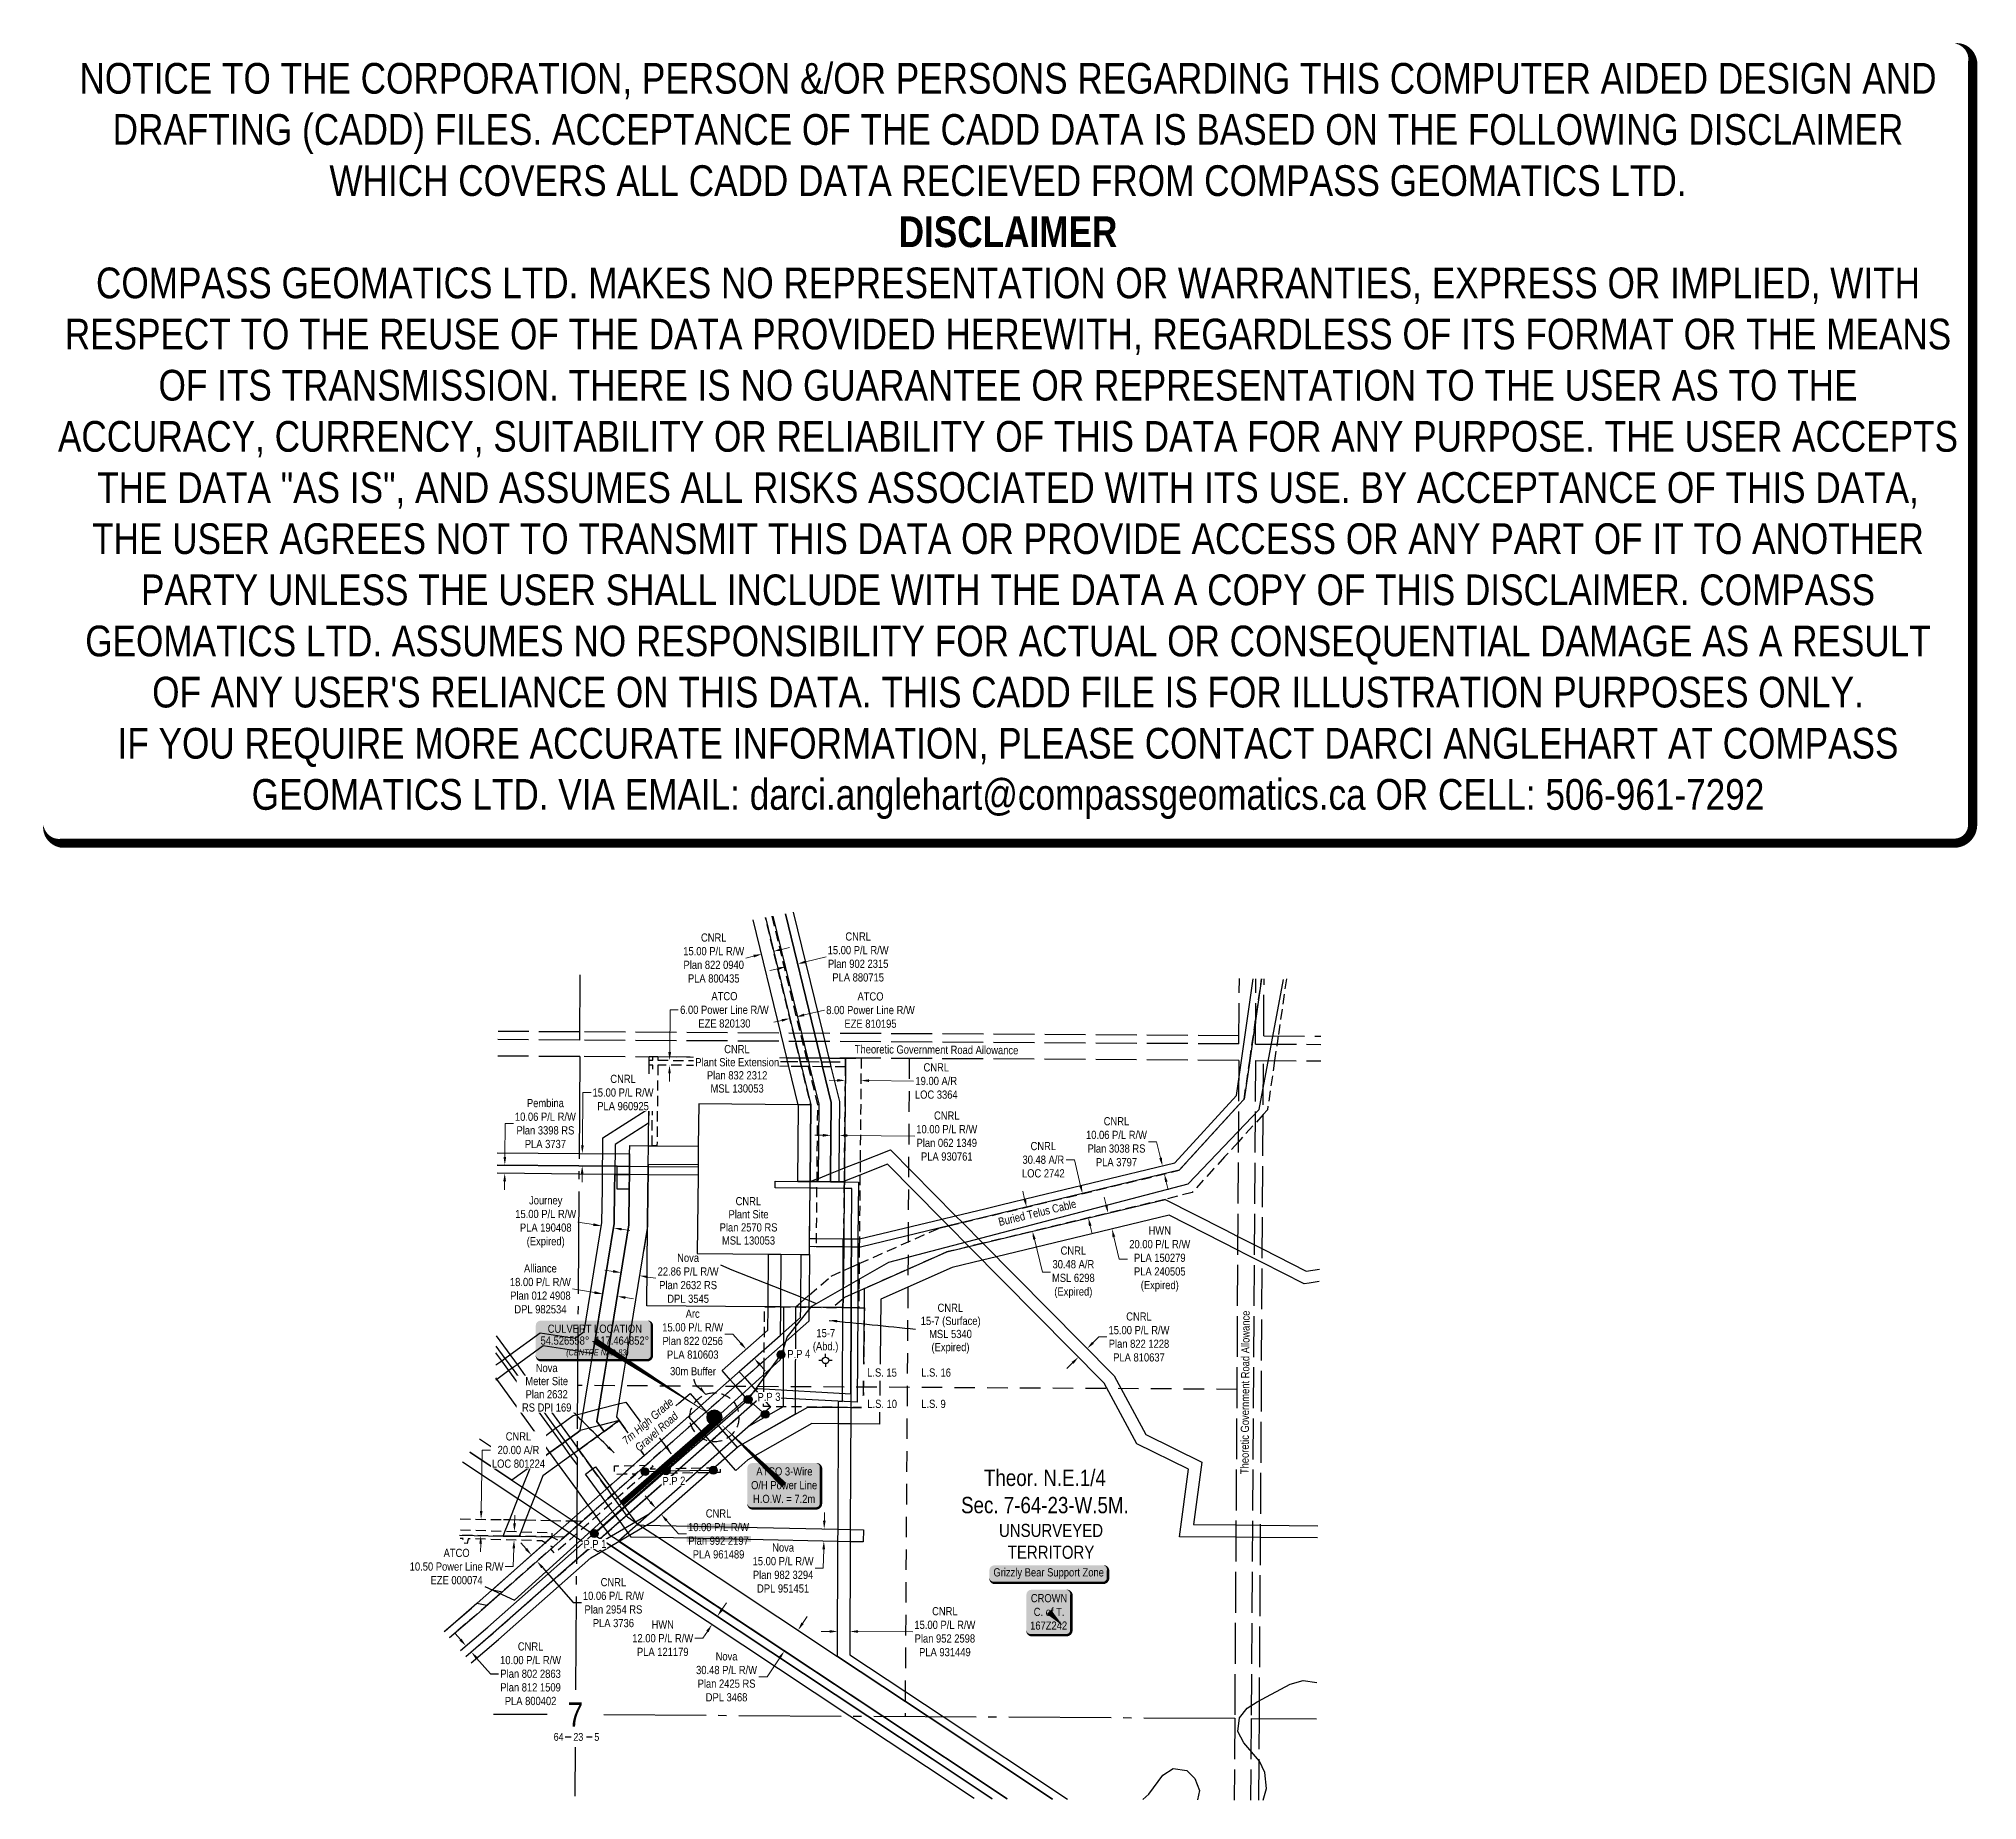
# Model space of a CAD drawing. Extents: x 469089 to 471458, y 6041741 to 6043893.
import ezdxf
from ezdxf.enums import TextEntityAlignment as Align

# ---------------------------------------------------------------- set-up
doc = ezdxf.new("R2010")
doc.units = 0
doc.header["$LTSCALE"] = 5
doc.header["$PDMODE"] = 35
doc.header["$PDSIZE"] = 0.5
for name, pattern in [('foc-ACCESSROAD', [3.75, 2.5, -1.25]), ('foc-FLOWLINE', [3.75, 2.5, -1.25]), ('foc-LSD', [8, 5, -3]), ('foc-QUARTERLINE', [33, 25, -3, 2, -3]), ('foc-TIELINE', [1.875, 1.25, -0.625]), ('foc-UNSURVEYED', [12.5, 10, -2.5]), ('POWERLINE5', [7.8, 2.4, -0.6, 0.6, -0.6, 0.6, -0.6, 2.4])]:
    doc.linetypes.add(name, pattern=pattern)
doc.layers.get('Defpoints').update_dxf_attribs({"color": 9})
for name, color, linetype in [('10', 1, 'Continuous'), ('9', 3, 'Continuous'), ('AS-POWER', 104, 'foc-POWER'), ('AS-POWER-EXISTING', 72, 'POWERLINE5'), ('AS-POWER-T', 104, 'Continuous'), ('AS-ROADS', 254, 'Continuous'), ('AS-TELUS', 224, 'foc-TEL'), ('AS-UNDERLAY-H', 141, 'Continuous'), ('AS-WILDLIFE-BLOCK', 131, 'Continuous'), ('C-AR', 13, 'foc-ACCESSROAD'), ('C-RW', 13, 'Continuous'), ('C-SYMBOL', 7, 'Continuous'), ('C-WS', 13, 'foc-ACCESSROAD'), ('CG-NOTES', 7, 'Continuous'), ('DPI', 7, 'Continuous'), ('F-EZE', 190, 'foc-FLOWLINE'), ('F-RW', 190, 'Continuous'), ('F-WS', 190, 'foc-ACCESSROAD'), ('F-WS-S', 190, 'Continuous'), ('L-QSEC', 8, 'foc-QUARTERLINE'), ('L-ROAD-T', 7, 'Continuous'), ('L-SECLBL', 7, 'Continuous'), ('L-SECTION-LSD', 7, 'foc-LSD'), ('L-TITLEDB', 4, 'Continuous'), ('L-TITLEDB-T', 4, 'Continuous'), ('L-UNS-T', 3, 'Continuous'), ('L-USEC', 7, 'foc-UNSURVEYED'), ('P-D56-EPZ', 187, 'foc-TIELINE'), ('P-TEMP-BLUE', 146, 'Continuous'), ('T-WATER', 160, 'Continuous')]:
    doc.layers.add(name, color=color, linetype=linetype)
for name, color, linetype, lineweight in [('C-AR-T', 13, 'Continuous', 9), ('C-RW-T', 13, 'Continuous', 9), ('C-WS-T', 13, 'Continuous', 9), ('F-RW-T', 190, 'Continuous', 9), ('F-WS-T', 190, 'Continuous', 9), ('T-TEXT', 48, 'Continuous', 18)]:
    doc.layers.add(name, color=color, linetype=linetype, lineweight=lineweight)
doc.layers.add('DISCLAIMER', color=7, linetype='Continuous', plot=False)
doc.styles.add('100L', font='ARIALN.TTF', dxfattribs={"height": 11})
doc.styles.add('175L', font='ARIALN.TTF', dxfattribs={"height": 20})
doc.styles.add('60L', font='ARIALN.TTF', dxfattribs={"height": 7.35})
doc.styles.add('80', font='ARIALN.TTF', dxfattribs={"height": 10})
doc.styles.add('80CG', font='ARIALN.TTF', dxfattribs={"height": 10})
doc.styles.add('80L', font='ARIALN.TTF', dxfattribs={"height": 10})
doc.styles.add('foc-LtypeFont', font='ARIALN.TTF', dxfattribs={"height": 7.35})
doc.styles.add('SIMPLEX', font='ARIALN.TTF')
doc.linetypes.add('foc-POWER', pattern='A,6,-1,["P",foc-LtypeFont,S=0.2,R=0,X=-0.625,Y=-0.75],-1.24,4', length=12.24)
doc.linetypes.add('foc-TEL', pattern='A,2,-1,["T",foc-LtypeFont,S=0.2,R=0,X=-0.425,Y=-0.75],-1.24,8', length=12.24)
doc.linetypes.add('foc-TOPO-flowdirection-NOLINE', pattern='A,0,[">",foc-LtypeFont,S=0.3,R=0,X=0,Y=-0.945],-20,[">",foc-LtypeFont,S=0.3,R=0,X=0,Y=-0.945],0', length=20)
doc.dimstyles.new('Compass 5 000', dxfattribs={"dimscale": 5, "dimtxt": 9, "dimasz": 2, "dimexe": 0.2, "dimexo": 0.0625, "dimgap": 0.5, "dimtad": 0, "dimtih": 1, "dimtoh": 1, "dimzin": 0, "dimdsep": 46, "dimtxsty": '80CG', "dimcen": 0.1, "dimse1": 1, "dimse2": 1, "dimclrd": 256, "dimclrt": 256, "dimaunit": 1, "dimadec": 4, "dimazin": 0, "dimtfac": 0.06, "dimtofl": 0, "dimtmove": 0, "dimatfit": 1, "dimfxl": 0.2, "dimtolj": 1, "dimtzin": 0, "dimlwd": -1, "dimarcsym": 0})

msp = doc.modelspace()

# ---------------------------------------------------------------- texts
at = {"layer": 'AS-TELUS', "insert": (470261.192, 6042452.163), "char_height": 9.99479, "width": 97.85765, "attachment_point": 1, "rotation": 13.547075, "style": '80L'}
msp.add_mtext('Buried Telus Cable', dxfattribs=at)
at = {"layer": 'C-SYMBOL', "color": 3, "insert": (470319.03, 6042144.791), "char_height": 19.98958, "width": 203.1364, "attachment_point": 2, "style": '175L'}
msp.add_mtext('Theor. N.E.1/4\\PSec. 7-64-23-W.5M.', dxfattribs=at)
at = {"layer": 'C-WS-T', "insert": (470166.683, 6042347.621), "char_height": 9.99479, "width": 72.58604, "attachment_point": 1, "line_spacing_factor": 0.961801, "style": '80L'}
msp.add_mtext('\\pi21.20198;CNRL\\P\\pi0.66357;15-7 (Surface)\\P\\pi10.9038;MSL 5340\\P\\pi13.76383;(Expired)', dxfattribs=at)
at = {"layer": 'L-ROAD-T', "style": '80L'}
for rotation, p in [(359.669412, (470186.626, 6042657.977)), (89.635455, (470563.661, 6042239.221))]:
    msp.add_text('Theoretic Government Road Allowance', height=9.99479, rotation=rotation, dxfattribs=at).set_placement(p, align=Align.MIDDLE_CENTER)
at = {"layer": 'L-TITLEDB-T', "insert": (469921.066, 6042477.886), "char_height": 9.99479, "width": 70.15893, "attachment_point": 1, "line_spacing_factor": 0.961801, "style": '80L'}
msp.add_mtext('\\pi19.98842;CNRL\\P\\pi11.26173;Plant Site\\P\\pi0.48972;Plan 2570 RS\\P\\pi3.31226;MSL 130053', dxfattribs=at)
at = {"layer": 'L-UNS-T', "color": 3, "insert": (470326.501, 6042057.023), "char_height": 15.99166, "attachment_point": 5, "style": '80L'}
msp.add_mtext_dynamic_manual_height_columns('UNSURVEYED TERRITORY', width=126.34789, gutter_width=47.475, heights=[0], dxfattribs=at)
at = {"layer": 'P-D56-EPZ', "ltscale": 2, "insert": (469861.014, 6042270.154), "char_height": 9.9896, "attachment_point": 1, "rotation": 359.669663, "style": '60L'}
msp.add_mtext_dynamic_manual_height_columns('30m Buffer', width=56.23525, gutter_width=47.451, heights=[0], dxfattribs=at)

# ---------------------------------------------------------------- blocks, each defined once
blk = doc.blocks.new('L-SECLBL')
at = {"layer": '9', "color": 7}
for p, q in [((-5.1, -27.8), (-12.3, -27.8)), ((20.7, -27.8), (13.5, -27.8))]:
    blk.add_line(p, q, dxfattribs=at)
at = {"layer": '10', "color": 2, "style": 'SIMPLEX'}
blk.add_attdef('SEC', text='', height=30, dxfattribs=at).set_placement((0, 0), align=Align.MIDDLE)
at = {"layer": '10', "color": 5, "style": '80L'}
blk.add_attdef('TWP', text='', height=9.5, dxfattribs=at).set_placement((-14.4, -27.4), align=Align.MIDDLE_RIGHT)
blk.add_attdef('RGE', text='', height=9.5, dxfattribs=at).set_placement((3.6, -27.4), align=Align.MIDDLE_CENTER)
blk.add_attdef('MER', text='', height=9.5, dxfattribs=at).set_placement((23.2, -27.4), align=Align.MIDDLE_LEFT)
blk = doc.blocks.new('*D419')
at = {"layer": 'Defpoints', "color": 0, "transparency": 16777216}
for p in [(469963.4, 6041984.5), (469946.5, 6041959.1), (470000.6, 6041923.2)]:
    blk.add_point(p, dxfattribs=at)
at = {"layer": 'F-RW-T', "transparency": 16777216}
for p, q in [((470022.9, 6041956.9), (470028.5, 6041965.3)), ((469995, 6041914.9), (469979.5, 6041891.5)), ((469979.5, 6041891.5), (469969.5, 6041891.5))]:
    blk.add_line(p, q, dxfattribs=at)
for points in [[(470021.5, 6041957.9), (470024.3, 6041956), (470017.4, 6041948.6)], [(469993.7, 6041915.8), (469996.4, 6041914), (470000.6, 6041923.2)]]:
    blk.add_solid(points, dxfattribs=at)
at = {"layer": 'F-RW-T', "transparency": 16777216, "insert": (469930, 6041891.5), "char_height": 10, "width": 372.499, "attachment_point": 5, "style": '80CG'}
blk.add_mtext('\\A1;Nova\\P30.48 P/L R/W\\PPlan 2425 RS\\PDPL 3468', dxfattribs=at)
blk = doc.blocks.new('*D420')
at = {"layer": 'Defpoints', "color": 0, "transparency": 16777216}
for p in [(469823.7, 6042381.8), (469793.5, 6042339.1), (469816.1, 6042335.4)]:
    blk.add_point(p, dxfattribs=at)
at = {"layer": 'F-RW-T', "transparency": 16777216}
for p, q in [((469791.3, 6042387.1), (469781.4, 6042388.7)), ((469833.6, 6042380.2), (469843.4, 6042378.6))]:
    blk.add_line(p, q, dxfattribs=at)
for points in [[(469791.6, 6042388.8), (469791, 6042385.5), (469801.1, 6042385.5)], [(469833.8, 6042381.8), (469833.3, 6042378.6), (469823.7, 6042381.8)]]:
    blk.add_solid(points, dxfattribs=at)
at = {"layer": 'F-RW-T', "transparency": 16777216, "insert": (469883, 6042378.6), "char_height": 10, "width": 372.499, "attachment_point": 5, "style": '80CG'}
blk.add_mtext('\\A1;Nova\\P22.86 P/L R/W\\PPlan 2632 RS\\PDPL 3545', dxfattribs=at)
blk = doc.blocks.new('*D421')
at = {"layer": 'Defpoints', "color": 0, "transparency": 16777216}
for p in [(469997.6, 6042073.5), (469997.3, 6042058.5), (470048.9, 6042057.4)]:
    blk.add_point(p, dxfattribs=at)
at = {"layer": 'F-RW-T', "transparency": 16777216}
for p, q in [((470049.5, 6042082.4), (470049.7, 6042092.4)), ((470048.7, 6042047.4), (470048.2, 6042024.5)), ((470048.2, 6042024.5), (470038.2, 6042024.5))]:
    blk.add_line(p, q, dxfattribs=at)
for points in [[(470047.8, 6042082.4), (470051.1, 6042082.3), (470049.3, 6042072.4)], [(470047.1, 6042047.4), (470050.4, 6042047.4), (470048.9, 6042057.4)]]:
    blk.add_solid(points, dxfattribs=at)
at = {"layer": 'F-RW-T', "transparency": 16777216, "insert": (469999.1, 6042024.5), "char_height": 10, "attachment_point": 5, "style": '80CG'}
blk.add_mtext('\\A1;Nova\\P15.00 P/L R/W\\PPlan 982 3294\\PDPL 951451', dxfattribs=at)
blk = doc.blocks.new('*D422')
at = {"layer": 'Defpoints', "color": 0, "transparency": 16777216}
for p in [(469787.5, 6042413.5), (469805.3, 6042410.6), (469778.6, 6042359.6)]:
    blk.add_point(p, dxfattribs=at)
at = {"layer": 'F-RW-T', "transparency": 16777216}
for p, q in [((469768.8, 6042361.2), (469741.6, 6042365.7)), ((469806.3, 6042355.1), (469816.2, 6042353.5))]:
    blk.add_line(p, q, dxfattribs=at)
for points in [[(469769, 6042362.9), (469768.5, 6042359.6), (469778.6, 6042359.6)], [(469806.6, 6042356.7), (469806, 6042353.4), (469796.4, 6042356.7)]]:
    blk.add_solid(points, dxfattribs=at)
at = {"layer": 'F-RW-T', "transparency": 16777216, "insert": (469702.5, 6042365.7), "char_height": 10, "attachment_point": 5, "style": '80CG'}
blk.add_mtext('\\A1;Alliance\\P18.00 P/L R/W\\PPlan 012 4908\\PDPL 982534', dxfattribs=at)
blk = doc.blocks.new('*D423')
at = {"layer": 'Defpoints', "color": 0, "transparency": 16777216}
for p in [(469670.3, 6042058.7), (469688.7, 6042058.1), (469689, 6042068.6)]:
    blk.add_point(p, dxfattribs=at)
at = {"layer": 'F-RW-T', "transparency": 16777216}
for p, q in [((469670.9, 6042079.1), (469671.2, 6042089.1)), ((469669.3, 6042026.3), (469659.3, 6042026.3)), ((469669.9, 6042048.7), (469669.3, 6042026.3))]:
    blk.add_line(p, q, dxfattribs=at)
for points in [[(469669.2, 6042079.2), (469672.6, 6042079.1), (469670.6, 6042069.2)], [(469668.3, 6042048.7), (469671.6, 6042048.6), (469670.3, 6042058.7)]]:
    blk.add_solid(points, dxfattribs=at)
at = {"layer": 'F-RW-T', "transparency": 16777216, "insert": (469600.1, 6042026.3), "char_height": 10, "width": 573.044, "attachment_point": 5, "style": '80CG'}
blk.add_mtext('\\A1;ATCO\\P10.50 Power Line R/W\\PEZE 000074', dxfattribs=at)
blk = doc.blocks.new('*D424')
at = {"layer": 'Defpoints', "color": 0, "transparency": 16777216}
for p in [(470009, 6042689.4), (470015.1, 6042698.1), (470016.8, 6042691.3)]:
    blk.add_point(p, dxfattribs=at)
at = {"layer": 'F-RW-T', "transparency": 16777216}
for p, q in [((469997.6, 6042693.8), (469987.9, 6042691.5)), ((470024.8, 6042700.4), (470049.5, 6042706.4))]:
    blk.add_line(p, q, dxfattribs=at)
for points in [[(469997.2, 6042695.4), (469998, 6042692.2), (470007.4, 6042696.2)], [(470024.5, 6042702.1), (470025.2, 6042698.8), (470015.1, 6042698.1)]]:
    blk.add_solid(points, dxfattribs=at)
at = {"layer": 'F-RW-T', "transparency": 16777216, "insert": (470105.9, 6042706.4), "char_height": 10, "attachment_point": 5, "style": '80CG'}
blk.add_mtext('\\A1;ATCO\\P8.00 Power Line R/W\\PEZE 810195', dxfattribs=at)
blk = doc.blocks.new('*D425')
at = {"layer": 'Defpoints', "color": 0, "transparency": 16777216}
for p in [(469860.4, 6042645), (469869.9, 6042644.9), (469869.8, 6042638.9)]:
    blk.add_point(p, dxfattribs=at)
at = {"layer": 'F-RW-T', "transparency": 16777216}
for p, q in [((469860.5, 6042655), (469861, 6042706.7)), ((469861, 6042706.7), (469871, 6042706.7)), ((469860.2, 6042629), (469860.2, 6042619))]:
    blk.add_line(p, q, dxfattribs=at)
for points in [[(469858.8, 6042655), (469862.2, 6042655), (469860.4, 6042645)], [(469858.6, 6042629.1), (469861.9, 6042629), (469860.3, 6042639)]]:
    blk.add_solid(points, dxfattribs=at)
at = {"layer": 'F-RW-T', "transparency": 16777216, "insert": (469927.4, 6042706.7), "char_height": 10, "attachment_point": 5, "style": '80CG'}
blk.add_mtext('\\A1;ATCO\\P6.00 Power Line R/W\\PEZE 820130', dxfattribs=at)
blk = doc.blocks.new('*D426')
at = {"layer": 'C-AR-T', "transparency": 16777216}
for p, q in [((470355, 6042523.5), (470345, 6042523.5)), ((470362.6, 6042491.8), (470355, 6042523.5)), ((470374.4, 6042442.8), (470376.8, 6042433))]:
    blk.add_line(p, q, dxfattribs=at)
for points in [[(470364.2, 6042492.2), (470361, 6042491.4), (470365, 6042482.1)], [(470376.1, 6042443.1), (470372.8, 6042442.4), (470372.1, 6042452.5)]]:
    blk.add_solid(points, dxfattribs=at)
at = {"layer": 'Defpoints', "color": 0, "transparency": 16777216}
for p in [(470365, 6042482.1), (470390.6, 6042488.3), (470397.8, 6042458.7)]:
    blk.add_point(p, dxfattribs=at)
at = {"layer": 'C-AR-T', "transparency": 16777216, "insert": (470317.1, 6042523.5), "char_height": 10, "attachment_point": 5, "style": '80CG'}
blk.add_mtext('\\A1;CNRL\\P30.48 A/R\\PLOC 2742', dxfattribs=at)
blk = doc.blocks.new('*D427')
at = {"layer": 'C-AR-T', "transparency": 16777216}
for p, q in [((470065.2, 6042620.5), (470055.2, 6042620.6)), ((470104.2, 6042620.2), (470158.4, 6042619.7))]:
    blk.add_line(p, q, dxfattribs=at)
for points in [[(470065.2, 6042622.2), (470065.1, 6042618.9), (470075.2, 6042620.4)], [(470104.2, 6042621.8), (470104.1, 6042618.5), (470094.2, 6042620.3)]]:
    blk.add_solid(points, dxfattribs=at)
at = {"layer": 'Defpoints', "color": 0, "transparency": 16777216}
for p in [(470094.2, 6042620.3), (470074.7, 6042574.4), (470093.7, 6042574.2)]:
    blk.add_point(p, dxfattribs=at)
at = {"layer": 'C-AR-T', "transparency": 16777216, "insert": (470186.3, 6042619.7), "char_height": 10, "attachment_point": 5, "style": '80CG'}
blk.add_mtext('\\A1;CNRL\\P19.00 A/R\\PLOC 3364', dxfattribs=at)
blk = doc.blocks.new('*D428')
at = {"layer": 'C-RW', "transparency": 16777216}
for p, q in [((469685.1, 6042047.8), (469678.5, 6042055.3)), ((469704.9, 6042025.2), (469742.7, 6041982.2)), ((469742.7, 6041982.2), (469752.7, 6041982.2))]:
    blk.add_line(p, q, dxfattribs=at)
for points in [[(469686.3, 6042048.9), (469683.8, 6042046.7), (469691.7, 6042040.3)], [(469706.1, 6042026.3), (469703.6, 6042024.2), (469698.3, 6042032.8)]]:
    blk.add_solid(points, dxfattribs=at)
at = {"layer": 'Defpoints', "color": 0, "transparency": 16777216}
for p in [(469687.9, 6042037), (469694.5, 6042029.5), (469698.3, 6042032.8)]:
    blk.add_point(p, dxfattribs=at)
at = {"layer": 'C-RW', "transparency": 16777216, "insert": (469791.7, 6041982.2), "char_height": 10, "attachment_point": 5, "style": '80CG'}
blk.add_mtext('\\A1;CNRL\\P10.06 P/L R/W\\PPlan 2954 RS\\PPLA 3736', dxfattribs=at)
blk = doc.blocks.new('*D429')
at = {"layer": 'C-RW-T', "transparency": 16777216}
for p, q in [((470455.6, 6042545.5), (470445.6, 6042545.5)), ((470460.4, 6042525.7), (470455.6, 6042545.5)), ((470467.4, 6042496.5), (470469.7, 6042486.8))]:
    blk.add_line(p, q, dxfattribs=at)
for points in [[(470462, 6042526.1), (470458.7, 6042525.3), (470462.7, 6042516)], [(470469, 6042496.9), (470465.8, 6042496.1), (470465, 6042506.2)]]:
    blk.add_solid(points, dxfattribs=at)
at = {"layer": 'Defpoints', "color": 0, "transparency": 16777216}
for p in [(470440.6, 6042510.6), (470442.9, 6042500.9), (470462.7, 6042516)]:
    blk.add_point(p, dxfattribs=at)
at = {"layer": 'C-RW-T', "transparency": 16777216, "insert": (470406.5, 6042545.5), "char_height": 10, "attachment_point": 5, "style": '80CG'}
blk.add_mtext('\\A1;CNRL\\P10.06 P/L R/W\\PPlan 3038 RS\\PPLA 3797', dxfattribs=at)
blk = doc.blocks.new('*D430')
at = {"layer": 'Defpoints', "color": 0, "transparency": 16777216}
for p in [(469876.4, 6041979.1), (469883.1, 6041989.1), (469912.1, 6041955.4)]:
    blk.add_point(p, dxfattribs=at)
at = {"layer": 'F-RW-T', "transparency": 16777216}
for p, q in [((469924.3, 6041973.8), (469929.8, 6041982.1)), ((469901.1, 6041938.7), (469891.1, 6041938.7)), ((469906.6, 6041947.1), (469901.1, 6041938.7))]:
    blk.add_line(p, q, dxfattribs=at)
for points in [[(469905.2, 6041948), (469908, 6041946.2), (469912.1, 6041955.4)], [(469922.9, 6041974.7), (469925.7, 6041972.9), (469918.8, 6041965.4)]]:
    blk.add_solid(points, dxfattribs=at)
at = {"layer": 'F-RW-T', "transparency": 16777216, "insert": (469852, 6041938.7), "char_height": 10, "attachment_point": 5, "style": '80CG'}
blk.add_mtext('\\A1;HWN\\P12.00 P/L R/W\\PPLA 121179', dxfattribs=at)
blk = doc.blocks.new('*D431')
at = {"layer": 'Defpoints', "color": 0, "transparency": 16777216}
for p in [(470404.4, 6042460.3), (470401, 6042438.9), (470409.1, 6042440.8)]:
    blk.add_point(p, dxfattribs=at)
at = {"layer": 'F-RW-T', "transparency": 16777216}
for p, q in [((470394, 6042468), (470391.6, 6042477.8)), ((470403.3, 6042429.1), (470409.8, 6042402.2)), ((470409.8, 6042402.2), (470419.8, 6042402.2))]:
    blk.add_line(p, q, dxfattribs=at)
for points in [[(470395.6, 6042468.4), (470392.4, 6042467.6), (470396.3, 6042458.3)], [(470405, 6042429.5), (470401.7, 6042428.8), (470401, 6042438.9)]]:
    blk.add_solid(points, dxfattribs=at)
at = {"layer": 'F-RW-T', "transparency": 16777216, "insert": (470459.4, 6042402.2), "char_height": 10, "attachment_point": 5, "style": '80CG'}
blk.add_mtext('\\A1;HWN\\P20.00 P/L R/W\\PPLA 150279\\PPLA 240505\\P(Expired)', dxfattribs=at)
blk = doc.blocks.new('*D432')
at = {"layer": 'C-RW', "transparency": 16777216}
for p, q in [((469604.8, 6041937), (469598.2, 6041944.5)), ((469624.6, 6041914.4), (469641.4, 6041895.3)), ((469641.4, 6041895.3), (469651.4, 6041895.3))]:
    blk.add_line(p, q, dxfattribs=at)
for points in [[(469606.1, 6041938.1), (469603.5, 6041935.9), (469611.4, 6041929.5)], [(469625.9, 6041915.5), (469623.4, 6041913.3), (469618, 6041922)]]:
    blk.add_solid(points, dxfattribs=at)
at = {"layer": 'Defpoints', "color": 0, "transparency": 16777216}
for p in [(469662, 6041974), (469668.6, 6041966.5), (469618, 6041922)]:
    blk.add_point(p, dxfattribs=at)
at = {"layer": 'C-RW', "transparency": 16777216, "insert": (469690.5, 6041895.3), "char_height": 10, "attachment_point": 5, "style": '80CG'}
blk.add_mtext('\\A1;CNRL\\P10.00 P/L R/W\\PPlan 802 2863\\PPlan 812 1509\\PPLA 800402', dxfattribs=at)
blk = doc.blocks.new('*D433')
at = {"layer": 'C-RW-T', "transparency": 16777216}
for p, q in [((469963.1, 6042772.3), (469953.4, 6042770)), ((469997.2, 6042780.6), (470006.9, 6042782.9))]:
    blk.add_line(p, q, dxfattribs=at)
for points in [[(469962.8, 6042774), (469963.5, 6042770.7), (469972.9, 6042774.7)], [(469996.8, 6042782.2), (469997.5, 6042779), (469987.4, 6042778.2)]]:
    blk.add_solid(points, dxfattribs=at)
at = {"layer": 'Defpoints', "color": 0, "transparency": 16777216}
for p in [(469973.9, 6042834.1), (469959.3, 6042830.6), (469972.9, 6042774.7)]:
    blk.add_point(p, dxfattribs=at)
at = {"layer": 'C-RW-T', "transparency": 16777216, "insert": (469914.3, 6042770), "char_height": 10, "attachment_point": 5, "style": '80CG'}
blk.add_mtext('\\A1;CNRL\\P15.00 P/L R/W\\PPlan 822 0940\\PPLA 800435', dxfattribs=at)
blk = doc.blocks.new('*D434')
at = {"layer": 'C-RW-T', "transparency": 16777216}
for p, q in [((470377.8, 6042299.8), (470384.9, 6042306.9)), ((470384.9, 6042306.9), (470394.9, 6042306.9)), ((470352.9, 6042275.2), (470345.8, 6042268.2))]:
    blk.add_line(p, q, dxfattribs=at)
for points in [[(470376.6, 6042301), (470379, 6042298.7), (470370.7, 6042292.8)], [(470351.7, 6042276.4), (470354.1, 6042274), (470360, 6042282.3)]]:
    blk.add_solid(points, dxfattribs=at)
at = {"layer": 'Defpoints', "color": 0, "transparency": 16777216}
for p in [(470370.6, 6042292.9), (470370.7, 6042292.8), (470359.9, 6042282.3)]:
    blk.add_point(p, dxfattribs=at)
at = {"layer": 'C-RW-T', "transparency": 16777216, "insert": (470434, 6042306.9), "char_height": 10, "width": 372.499, "attachment_point": 5, "style": '80CG'}
blk.add_mtext('\\A1;CNRL\\P15.00 P/L R/W\\PPlan 822 1228\\PPLA 810637', dxfattribs=at)
blk = doc.blocks.new('*D435')
at = {"layer": 'C-RW-T', "transparency": 16777216}
for p, q in [((470026.6, 6042765.2), (470051.7, 6042771.3)), ((469992.5, 6042756.9), (469982.8, 6042754.6))]:
    blk.add_line(p, q, dxfattribs=at)
for points in [[(470026.2, 6042766.9), (470027, 6042763.6), (470016.9, 6042762.9)], [(469992.1, 6042758.6), (469992.9, 6042755.3), (470002.2, 6042759.3)]]:
    blk.add_solid(points, dxfattribs=at)
at = {"layer": 'Defpoints', "color": 0, "transparency": 16777216}
for p in [(470016.9, 6042762.9), (470009.5, 6042729.1), (470024.2, 6042732.7)]:
    blk.add_point(p, dxfattribs=at)
at = {"layer": 'C-RW-T', "transparency": 16777216, "insert": (470090.8, 6042771.3), "char_height": 10, "width": 372.499, "attachment_point": 5, "style": '80CG'}
blk.add_mtext('\\A1;CNRL\\P15.00 P/L R/W\\PPlan 902 2315\\PPLA 880715', dxfattribs=at)
blk = doc.blocks.new('*D436')
at = {"layer": 'C-RW-T', "transparency": 16777216}
for p, q in [((470047.7, 6042553.4), (470037.7, 6042553.5)), ((470077.7, 6042553.1), (470160, 6042552.4))]:
    blk.add_line(p, q, dxfattribs=at)
for points in [[(470047.7, 6042555.1), (470047.6, 6042551.7), (470057.7, 6042553.3)], [(470077.7, 6042554.8), (470077.6, 6042551.5), (470067.7, 6042553.2)]]:
    blk.add_solid(points, dxfattribs=at)
at = {"layer": 'Defpoints', "color": 0, "transparency": 16777216}
for p in [(470057.9, 6042578.2), (470067.9, 6042578.1), (470067.7, 6042553.2)]:
    blk.add_point(p, dxfattribs=at)
at = {"layer": 'C-RW-T', "transparency": 16777216, "insert": (470199.1, 6042552.4), "char_height": 10, "attachment_point": 5, "style": '80CG'}
blk.add_mtext('\\A1;CNRL\\P10.00 P/L R/W\\PPlan 062 1349\\PPLA 930761', dxfattribs=at)
blk = doc.blocks.new('*D437')
at = {"layer": 'C-AR-T', "transparency": 16777216}
for p, q in [((470294.3, 6042475.4), (470292, 6042485.1)), ((470306.2, 6042426.3), (470315.9, 6042386)), ((470315.9, 6042386), (470325.9, 6042386))]:
    blk.add_line(p, q, dxfattribs=at)
for points in [[(470296, 6042475.8), (470292.7, 6042475), (470296.7, 6042465.6)], [(470307.8, 6042426.7), (470304.5, 6042425.9), (470303.8, 6042436)]]:
    blk.add_solid(points, dxfattribs=at)
at = {"layer": 'Defpoints', "color": 0, "transparency": 16777216}
for p in [(470300.1, 6042466.4), (470303.8, 6042436), (470307.2, 6042436.8)]:
    blk.add_point(p, dxfattribs=at)
at = {"layer": 'C-AR-T', "transparency": 16777216, "insert": (470353.8, 6042386), "char_height": 10, "width": 259.027, "attachment_point": 5, "style": '80CG'}
blk.add_mtext('\\A1;CNRL\\P30.48 A/R\\PMSL 6298\\P(Expired)', dxfattribs=at)
blk = doc.blocks.new('*D438')
at = {"layer": 'C-RW-T', "transparency": 16777216}
for p, q in [((470055.8, 6041947.1), (470045.8, 6041947.1)), ((470090.7, 6041947), (470157.7, 6041946.7))]:
    blk.add_line(p, q, dxfattribs=at)
for points in [[(470055.8, 6041948.7), (470055.8, 6041945.4), (470065.8, 6041947)], [(470090.8, 6041948.6), (470090.7, 6041945.3), (470080.7, 6041947)]]:
    blk.add_solid(points, dxfattribs=at)
at = {"layer": 'Defpoints', "color": 0, "transparency": 16777216}
for p in [(470065.8, 6041954.4), (470080.8, 6041954.3), (470080.7, 6041947)]:
    blk.add_point(p, dxfattribs=at)
at = {"layer": 'C-RW-T', "transparency": 16777216, "insert": (470196.8, 6041946.7), "char_height": 10, "attachment_point": 5, "style": '80CG'}
blk.add_mtext('\\A1;CNRL\\P15.00 P/L R/W\\PPlan 952 2598\\PPLA 931449', dxfattribs=at)
blk = doc.blocks.new('*D439')
at = {"layer": 'Defpoints', "color": 0, "transparency": 16777216}
for p in [(469659, 6042517), (469686.9, 6042506.7), (469687, 6042516.7)]:
    blk.add_point(p, dxfattribs=at)
at = {"layer": 'F-RW-T', "transparency": 16777216}
for p, q in [((469659.1, 6042527), (469659.5, 6042567.7)), ((469659.5, 6042567.7), (469669.5, 6042567.7)), ((469658.8, 6042496.9), (469658.7, 6042486.9))]:
    blk.add_line(p, q, dxfattribs=at)
for points in [[(469657.4, 6042527), (469660.7, 6042527), (469659, 6042517)], [(469657.1, 6042497), (469660.5, 6042496.9), (469658.9, 6042506.9)]]:
    blk.add_solid(points, dxfattribs=at)
at = {"layer": 'F-RW-T', "transparency": 16777216, "insert": (469708.6, 6042567.7), "char_height": 10, "attachment_point": 5, "style": '80CG'}
blk.add_mtext('\\A1;Pembina\\P10.06 P/L R/W\\PPlan 3398 RS\\PPLA 3737', dxfattribs=at)
blk = doc.blocks.new('*D440')
at = {"layer": 'C-RW-T', "transparency": 16777216}
for p, q in [((469753.8, 6042541.1), (469754.4, 6042605.6)), ((469754.4, 6042605.6), (469764.4, 6042605.6)), ((469753.5, 6042506.1), (469753.4, 6042496.1))]:
    blk.add_line(p, q, dxfattribs=at)
for points in [[(469752.2, 6042541.1), (469755.5, 6042541.1), (469753.7, 6042531.1)], [(469751.8, 6042506.1), (469755.2, 6042506.1), (469753.6, 6042516.1)]]:
    blk.add_solid(points, dxfattribs=at)
at = {"layer": 'Defpoints', "color": 0, "transparency": 16777216}
for p in [(469753.7, 6042531.1), (469758.1, 6042531), (469757.9, 6042516)]:
    blk.add_point(p, dxfattribs=at)
at = {"layer": 'C-RW-T', "transparency": 16777216, "insert": (469803.5, 6042605.6), "char_height": 10, "attachment_point": 5, "style": '80CG', "bg_fill": 3, "box_fill_scale": 1.1, "bg_fill_color": 256, "bg_fill_true_color": 13158600, "bg_fill_transparency": 0}
blk.add_mtext('\\A1;CNRL\\P15.00 P/L R/W\\PPLA 960925', dxfattribs=at)
blk = doc.blocks.new('*D441')
at = {"layer": 'C-RW-T', "transparency": 16777216}
for p, q in [((469837, 6042105.1), (469830.4, 6042112.6)), ((469856.7, 6042082.6), (469871.1, 6042066.2)), ((469871.1, 6042066.2), (469881.1, 6042066.2))]:
    blk.add_line(p, q, dxfattribs=at)
for points in [[(469838.2, 6042106.2), (469835.7, 6042104), (469843.6, 6042097.6)], [(469857.9, 6042083.7), (469855.4, 6042081.5), (469850.1, 6042090.2)]]:
    blk.add_solid(points, dxfattribs=at)
at = {"layer": 'Defpoints', "color": 0, "transparency": 16777216}
for p in [(469908.9, 6042155), (469915.5, 6042147.6), (469850.1, 6042090.2)]:
    blk.add_point(p, dxfattribs=at)
at = {"layer": 'C-RW-T', "transparency": 16777216, "insert": (469920.2, 6042066.2), "char_height": 10, "attachment_point": 5, "style": '80CG'}
blk.add_mtext('\\A1;CNRL\\P10.00 P/L R/W\\PPlan 992 2197\\PPLA 961489', dxfattribs=at)
blk = doc.blocks.new('GABD')
for p, q in [((-0.81, 0), (-1.62, 0)), ((0, 0.81), (0, 1.62)), ((1.62, 0), (0.81, 0)), ((0, -0.81), (0, -1.62))]:
    blk.add_line(p, q)
blk.add_circle((0, 0), 0.8)
blk = doc.blocks.new('*D446')
at = {"layer": 'Defpoints', "color": 0, "transparency": 16777216}
for p in [(469777.1, 6042442.7), (469769.1, 6042394), (469783.9, 6042391.6)]:
    blk.add_point(p, dxfattribs=at)
at = {"layer": 'F-RW-T', "transparency": 16777216}
for p, q in [((469767.2, 6042444.3), (469748.1, 6042447.4)), ((469801.7, 6042438.6), (469811.6, 6042437))]:
    blk.add_line(p, q, dxfattribs=at)
for points in [[(469767.5, 6042445.9), (469766.9, 6042442.6), (469777.1, 6042442.7)], [(469802, 6042440.2), (469801.5, 6042437), (469791.9, 6042440.2)]]:
    blk.add_solid(points, dxfattribs=at)
at = {"layer": 'F-RW-T', "transparency": 16777216, "insert": (469709, 6042447.4), "char_height": 10, "attachment_point": 5, "style": '80CG'}
blk.add_mtext('\\A1;Journey\\P15.00 P/L R/W\\PPLA 190408\\P(Expired)', dxfattribs=at)
blk = doc.blocks.new('*U450')
h = blk.add_hatch(color=59)
edge = h.paths.add_edge_path()
edge.add_line((-21.5, -28.5), (21.5, -28.5))
edge.add_arc((21.5, -22.5), 6, 270, 360)
edge.add_line((27.5, -22.5), (27.5, 21))
edge.add_arc((21.5, 21), 6, 0, 90)
edge.add_line((21.5, 27), (-21.5, 27))
edge.add_arc((-21.5, 21), 6, 90, 180)
edge.add_line((-27.5, 21), (-27.5, -22.5))
edge.add_arc((-21.5, -22.5), 6, 180, 270)
at = {"color": 1, "flags": 128}
blk.add_lwpolyline([(-21.5, -28.5, 3, 3, 0), (21.5, -28.5, 3, 3, 0.414214), (27.5, -22.5, 3, 3, 0), (27.5, 21, 3, 0, 0.414214), (21.5, 27, 0, 0, 0), (-21.5, 27, 0, 0, 0.414214), (-27.5, 21, 0, 0, 0), (-27.5, -22.5, 0, 3, 0.414214)], format="xyseb", close=True, dxfattribs=at)
blk.add_lwpolyline([(17.1, -17, 0, 7.5, 0), (0, 0, 0, 0, 0)], format="xyseb", dxfattribs=at)
at = {"color": 1, "style": '80'}
blk.add_attdef('ENTER_TEXT_001', (-36, -5), '', height=10, dxfattribs=at)
blk = doc.blocks.new('water_source_star')
h = blk.add_hatch(color=255)
h.dxf.hatch_style = 1
edge = h.paths.add_edge_path()
edge.add_arc((0, 0), 9, 0, 360)
h = blk.add_hatch(color=170)
h.dxf.hatch_style = 1
h.paths.add_polyline_path([(8.5, 2.8), (2, 2.8), (0, 8.9), (-2, 2.8), (-8.5, 2.8), (-3.3, -1.1), (-5.3, -7.3), (0, -3.4), (5.3, -7.3), (3.3, -1.1)])
at = {"color": 170, "flags": 128}
blk.add_lwpolyline([(8.5, 2.8), (2, 2.8), (0, 8.9), (-2, 2.8), (-8.5, 2.8), (-3.3, -1.1), (-5.3, -7.3), (0, -3.4), (5.3, -7.3), (3.3, -1.1)], close=True, dxfattribs=at)
at = {"color": 170}
blk.add_circle((0, 0), 9, dxfattribs=at)
blk = doc.blocks.new('*U453')
h = blk.add_hatch(color=255)
edge = h.paths.add_edge_path()
edge.add_line((-66, -24), (64, -24))
edge.add_arc((64, -18), 6, 270, 360)
edge.add_line((70, -18), (70, 18.5))
edge.add_arc((64, 18.5), 6, 0, 90)
edge.add_line((64, 24.5), (-66, 24.5))
edge.add_arc((-66, 18.5), 6, 90, 180)
edge.add_line((-72, 18.5), (-72, -18))
edge.add_arc((-66, -18), 6, 180, 270)
at = {"color": 170, "flags": 128}
blk.add_lwpolyline([(-66, -24, 3, 3, 0), (64, -24, 3, 3, 0.414214), (70, -18, 3, 3, 0), (70, 18.5, 3, 0, 0.414214), (64, 24.5, 0, 0, 0), (-66, 24.5, 0, 0, 0.414214), (-72, 18.5, 0, 0, 0), (-72, -18, 0, 3, 0.414214)], format="xyseb", close=True, dxfattribs=at)
blk.add_lwpolyline([(146.4, -93.7, 0, 7.5, 0), (0, 0, 0, 0, 0)], format="xyseb", dxfattribs=at)
at = {"color": 170, "insert": (-36.8, -10.6), "char_height": 7.5, "attachment_point": 1, "style": '80L'}
blk.add_mtext_dynamic_manual_height_columns('\\pi2.00583;{\\fArial Narrow|b0|i1|c0|p34;(CENTRE NAD 83)}', width=76.285, gutter_width=45, heights=[0], dxfattribs=at)
at = {"color": 170, "style": '80'}
for p in [(-64.1, -4.1), (-26.8, 9.7)]:
    blk.add_attdef('ENTER_TEXT_001', p, '', height=10, dxfattribs=at)
blk = doc.blocks.new('*U464')
h = blk.add_hatch(color=255)
edge = h.paths.add_edge_path()
edge.add_line((-66.5, -11.5), (66.5, -11.5))
edge.add_arc((66.5, -5.5), 6, 270, 360)
edge.add_line((72.5, -5.5), (72.5, 4))
edge.add_arc((66.5, 4), 6, 0, 90)
edge.add_line((66.5, 10), (-66.5, 10))
edge.add_arc((-66.5, 4), 6, 90, 180)
edge.add_line((-72.5, 4), (-72.5, -5.5))
edge.add_arc((-66.5, -5.5), 6, 180, 270)
at = {"color": 131, "flags": 128}
blk.add_lwpolyline([(-66.5, -11.5, 3, 3, 0), (66.5, -11.5, 3, 3, 0.414214), (72.5, -5.5, 3, 3, 0), (72.5, 4, 3, 0, 0.414214), (66.5, 10, 0, 0, 0), (-66.5, 10, 0, 0, 0.414214), (-72.5, 4, 0, 0, 0), (-72.5, -5.5, 0, 3, 0.414214)], format="xyseb", close=True, dxfattribs=at)
at = {"color": 131, "style": '80'}
blk.add_attdef('ENTER_TEXT_001', (-36, -5), '', height=10, dxfattribs=at)
blk = doc.blocks.new('POWERPOLE')
h = blk.add_hatch(color=255)
edge = h.paths.add_edge_path()
edge.add_arc((0, 0), 0.96, 0, 360)
at = {"linetype": 'Continuous'}
for p, q in [((0.68, -0.68), (-0.68, 0.68)), ((-0.68, -0.68), (0.68, 0.68))]:
    blk.add_line(p, q, dxfattribs=at)
blk.add_circle((0, 0), 0.96, dxfattribs=at)
blk = doc.blocks.new('*U469')
h = blk.add_hatch(color=255)
edge = h.paths.add_edge_path()
edge.add_line((-39, -28.5), (39, -28.5))
edge.add_arc((39, -22.5), 6, 270, 360)
edge.add_line((45, -22.5), (45, 21))
edge.add_arc((39, 21), 6, 0, 90)
edge.add_line((39, 27), (-39, 27))
edge.add_arc((-39, 21), 6, 90, 180)
edge.add_line((-45, 21), (-45, -22.5))
edge.add_arc((-39, -22.5), 6, 180, 270)
at = {"color": 104, "flags": 128}
blk.add_lwpolyline([(-78.6, 75.8, 0, 7.5, 0), (0, 0, 0, 0, 0)], format="xyseb", dxfattribs=at)
blk.add_lwpolyline([(-39, -28.5, 3, 3, 0), (39, -28.5, 3, 3, 0.414214), (45, -22.5, 3, 3, 0), (45, 21, 3, 0, 0.414214), (39, 27, 0, 0, 0), (-39, 27, 0, 0, 0.414214), (-45, 21, 0, 0, 0), (-45, -22.5, 0, 3, 0.414214)], format="xyseb", close=True, dxfattribs=at)
at = {"color": 104, "style": '80'}
blk.add_attdef('ENTER_TEXT_001', (-26.8, -4.9), '', height=10, dxfattribs=at)
blk = doc.blocks.new('*D470')
at = {"layer": 'Defpoints', "color": 0, "transparency": 16777216}
for p in [(469952.2, 6042290.2), (469954, 6042291.8), (469962.1, 6042279)]:
    blk.add_point(p, dxfattribs=at)
at = {"layer": 'F-RW-T', "transparency": 16777216}
for p, q in [((469937.7, 6042310.3), (469927.7, 6042310.3)), ((469947.3, 6042299.3), (469937.7, 6042310.3)), ((469970.5, 6042273.1), (469977.1, 6042265.6))]:
    blk.add_line(p, q, dxfattribs=at)
for points in [[(469948.6, 6042300.4), (469946.1, 6042298.2), (469954, 6042291.8)], [(469971.7, 6042274.2), (469969.2, 6042272), (469963.9, 6042280.6)]]:
    blk.add_solid(points, dxfattribs=at)
at = {"layer": 'F-RW-T', "transparency": 16777216, "insert": (469888.6, 6042310.3), "char_height": 10, "attachment_point": 5, "style": '80CG'}
blk.add_mtext('\\A1;Arc\\P15.00 P/L R/W\\PPlan 822 0256\\PPLA 810603', dxfattribs=at)
blk = doc.blocks.new('*D473')
at = {"layer": 'C-AR-T', "transparency": 16777216}
for p, q in [((469630.1, 6042094.1), (469631.4, 6042168.7)), ((469631.4, 6042168.7), (469641.4, 6042168.7)), ((469629.5, 6042054.2), (469629.3, 6042044.2))]:
    blk.add_line(p, q, dxfattribs=at)
for points in [[(469628.5, 6042094.2), (469631.8, 6042094.1), (469630, 6042084.1)], [(469627.8, 6042054.2), (469631.1, 6042054.1), (469629.6, 6042064.1)]]:
    blk.add_solid(points, dxfattribs=at)
at = {"layer": 'Defpoints', "color": 0, "transparency": 16777216}
for p in [(469630, 6042084.1), (469646.9, 6042083.8), (469646.6, 6042063.9)]:
    blk.add_point(p, dxfattribs=at)
at = {"layer": 'C-AR-T', "transparency": 16777216, "insert": (469675.7, 6042168.7), "char_height": 10, "attachment_point": 5, "style": '80CG', "bg_fill": 3, "box_fill_scale": 1.1, "bg_fill_color": 256, "bg_fill_true_color": 13158600, "bg_fill_transparency": 0}
blk.add_mtext('\\A1;CNRL\\P20.00 A/R\\PLOC 801224', dxfattribs=at)
blk = doc.blocks.new('Disclaimer_Legal')
at = {"layer": 'DISCLAIMER', "color": 254, "flags": 128}
blk.add_lwpolyline([(-3612.9, -1104.6, 37.5, 37.5, 0), (4096.1, -1104.6, 37.5, 37.5, 0.414214), (4171.1, -1029.6, 37.5, 37.5, 0), (4171.1, 2078.7, 37.5, 0, 0.414214), (4096.1, 2153.7, 0, 0, 0), (-3612.9, 2153.7, 0, 0, 0.414214), (-3687.9, 2078.7, 0, 0, 0), (-3687.9, -1029.6, 0, 37.5, 0.414214)], format="xyseb", close=True, dxfattribs=at)
at = {"layer": 'DISCLAIMER', "color": 254, "insert": (241.6, 533.9), "char_height": 125, "width": 7717.568, "attachment_point": 5, "style": '80'}
blk.add_mtext('NOTICE TO THE CORPORATION, PERSON &/OR PERSONS REGARDING THIS COMPUTER AIDED DESIGN AND DRAFTING (CADD) FILES. ACCEPTANCE OF THE CADD DATA IS BASED ON THE FOLLOWING DISCLAIMER WHICH COVERS ALL CADD DATA RECIEVED FROM COMPASS GEOMATICS LTD.\\P{\\fArial Narrow|b1|i0|c0|p34;DISCLAIMER}\\PCOMPASS GEOMATICS LTD. MAKES NO REPRESENTATION OR WARRANTIES, EXPRESS OR IMPLIED, WITH RESPECT TO THE REUSE OF THE DATA PROVIDED HEREWITH, REGARDLESS OF ITS FORMAT OR THE MEANS OF ITS TRANSMISSION. THERE IS NO GUARANTEE OR REPRESENTATION TO THE USER AS TO THE ACCURACY, CURRENCY, SUITABILITY OR RELIABILITY OF THIS DATA FOR ANY PURPOSE. THE USER ACCEPTS THE DATA "AS IS", AND ASSUMES ALL RISKS ASSOCIATED WITH ITS USE. BY ACCEPTANCE OF THIS DATA, THE USER AGREES NOT TO TRANSMIT THIS DATA OR PROVIDE ACCESS OR ANY PART OF IT TO ANOTHER PARTY UNLESS THE USER SHALL INCLUDE WITH THE DATA A COPY OF THIS DISCLAIMER. COMPASS GEOMATICS LTD. ASSUMES NO RESPONSIBILITY FOR ACTUAL OR CONSEQUENTIAL DAMAGE AS A RESULT OF ANY USER\'S RELIANCE ON THIS DATA. THIS CADD FILE IS FOR ILLUSTRATION PURPOSES ONLY.\\PIF YOU REQUIRE MORE ACCURATE INFORMATION, PLEASE CONTACT DARCI ANGLEHART AT COMPASS GEOMATICS LTD. VIA EMAIL: darci.anglehart@compassgeomatics.ca OR CELL: 506-961-7292', dxfattribs=at)

# ---------------------------------------------------------------- dimensions: what is measured, and where the dimension line sits
at = {"layer": 'C-AR-T'}
for base, p1, p2, angle, text, picture, middle in [((470094.166, 6042620.267), (470074.725, 6042574.384), (470093.727, 6042574.202), 359.453597, 'CNRL\\P19.00 A/R\\PLOC 3364', '*D427', (470186.287, 6042619.655)), ((470364.959, 6042482.087), (470397.775, 6042458.665), (470390.64, 6042488.275), 103.547213, 'CNRL\\P30.48 A/R\\PLOC 2742', '*D426', (470317.073, 6042523.535)), ((470303.826, 6042436.028), (470300.055, 6042466.448), (470307.19, 6042436.838), 283.547269, 'CNRL\\P30.48 A/R\\PMSL 6298\\P(Expired)', '*D437', (470353.808, 6042385.997))]:
    dim = msp.add_linear_dim(base=base, p1=p1, p2=p2, angle=angle, text=text, dimstyle='Compass 5 000', dxfattribs=at)
    dim.commit()
    dim.dimension.update_dxf_attribs({"geometry": picture, "text_midpoint": middle, "dimtype": 161})
at = {"layer": 'C-RW'}
for base, p1, p2, angle, text, picture, middle in [((469698.268, 6042032.767), (469687.874, 6042036.99), (469694.486, 6042029.45), 311.252787, 'CNRL\\P10.06 P/L R/W\\PPlan 2954 RS\\PPLA 3736', '*D428', (469791.747, 6041982.152)), ((469618.008, 6041921.95), (469662.04, 6041974.004), (469668.643, 6041966.499), 311.34189, 'CNRL\\P10.00 P/L R/W\\PPlan 802 2863\\PPlan 812 1509\\PPLA 800402', '*D432', (469690.504, 6041895.343))]:
    dim = msp.add_linear_dim(base=base, p1=p1, p2=p2, angle=angle, text=text, dimstyle='Compass 5 000', dxfattribs=at)
    dim.commit()
    dim.dimension.update_dxf_attribs({"geometry": picture, "text_midpoint": middle, "dimtype": 161})
at = {"layer": 'C-RW-T'}
for base, p1, p2, angle, text, picture, middle in [((469972.864, 6042774.692), (469973.861, 6042834.113), (469959.292, 6042830.574), 193.651075, 'CNRL\\P15.00 P/L R/W\\PPlan 822 0940\\PPLA 800435', '*D433', (469914.344, 6042769.971)), ((470016.875, 6042762.871), (470009.541, 6042729.11), (470024.209, 6042732.672), 13.650814, 'CNRL\\P15.00 P/L R/W\\PPlan 902 2315\\PPLA 880715', '*D435', (470090.804, 6042771.333)), ((470067.658, 6042553.227), (470057.89, 6042578.236), (470067.892, 6042578.142), 359.462082, 'CNRL\\P10.00 P/L R/W\\PPlan 062 1349\\PPLA 930761', '*D436', (470199.104, 6042552.36)), ((470462.695, 6042515.975), (470442.936, 6042500.876), (470440.582, 6042510.647), 103.547685, 'CNRL\\P10.06 P/L R/W\\PPlan 3038 RS\\PPLA 3797', '*D429', (470406.494, 6042545.501)), ((469850.082, 6042090.158), (469908.926, 6042155.017), (469915.452, 6042147.589), 311.300654, 'CNRL\\P10.00 P/L R/W\\PPlan 992 2197\\PPLA 961489', '*D441', (469920.228, 6042066.186)), ((470080.749, 6041946.996), (470065.783, 6041954.356), (470080.774, 6041954.304), 359.798721, 'CNRL\\P15.00 P/L R/W\\PPlan 952 2598\\PPLA 931449', '*D438', (470196.78, 6041946.725))]:
    dim = msp.add_linear_dim(base=base, p1=p1, p2=p2, angle=angle, text=text, dimstyle='Compass 5 000', dxfattribs=at)
    dim.commit()
    dim.dimension.update_dxf_attribs({"geometry": picture, "text_midpoint": middle, "dimtype": 161})
dim = msp.add_aligned_dim(p1=(470359.946, 6042282.34), p2=(470370.597, 6042292.889), distance=-0.108, text='CNRL\\P15.00 P/L R/W\\PPlan 822 1228\\PPLA 810637', dimstyle='Compass 5 000', dxfattribs=at)
dim.commit()
dim.dimension.update_dxf_attribs({"geometry": '*D434', "text_midpoint": (470433.969, 6042306.886)})
at = {"layer": 'F-RW-T'}
for base, p1, p2, angle, text, picture, middle in [((470401.002, 6042438.868), (470404.448, 6042460.272), (470409.134, 6042440.828), 283.54751, 'HWN\\P20.00 P/L R/W\\PPLA 150279\\PPLA 240505\\P(Expired)', '*D431', (470459.37, 6042402.231)), ((469778.64, 6042359.618), (469805.261, 6042410.609), (469787.485, 6042413.526), 170.6827, 'Alliance\\P18.00 P/L R/W\\PPlan 012 4908\\PDPL 982534', '*D422', (469702.482, 6042365.701)), ((469823.698, 6042381.82), (469793.543, 6042339.082), (469816.091, 6042335.388), 350.69602, 'Nova\\P22.86 P/L R/W\\PPlan 2632 RS\\PDPL 3545', '*D420', (469882.974, 6042378.587)), ((470048.94, 6042057.393), (469997.574, 6042073.486), (469997.253, 6042058.503), 268.77021, 'Nova\\P15.00 P/L R/W\\PPlan 982 3294\\PDPL 951451', '*D421', (469999.147, 6042024.468)), ((469670.258, 6042058.66), (469689.033, 6042068.584), (469688.709, 6042058.09), 268.230515, 'ATCO\\P10.50 Power Line R/W\\PEZE 000074', '*D423', (469600.116, 6042026.26)), ((470000.572, 6041923.224), (469963.358, 6041984.46), (469946.522, 6041959.08), 236.44057, 'Nova\\P30.48 P/L R/W\\PPlan 2425 RS\\PDPL 3468', '*D419', (469930.03, 6041891.463)), ((469912.129, 6041955.41), (469883.084, 6041989.125), (469876.429, 6041979.093), 236.440806, 'HWN\\P12.00 P/L R/W\\PPLA 121179', '*D430', (469851.988, 6041938.744))]:
    dim = msp.add_linear_dim(base=base, p1=p1, p2=p2, angle=angle, text=text, dimstyle='Compass 5 000', dxfattribs=at)
    dim.commit()
    dim.dimension.update_dxf_attribs({"geometry": picture, "text_midpoint": middle, "dimtype": 161})

# ---------------------------------------------------------------- hatches: boundary and pattern name
at = {"layer": 'AS-UNDERLAY-H'}
h = msp.add_hatch(color=256, dxfattribs=at)
h.dxf.hatch_style = 1
h.paths.add_polyline_path([(469881.784, 6042078.823), (469957.946, 6042078.823), (469957.946, 6042072.175), (469881.784, 6042072.175)])
h = msp.add_hatch(color=256, dxfattribs=at)
h.dxf.hatch_style = 1
h.paths.add_polyline_path([(469881.141, 6042063.596), (469959.662, 6042063.596), (469959.662, 6042056.519), (469881.141, 6042056.519)])

# ---------------------------------------------------------------- linework, layer by layer
at = {"layer": 'AS-POWER', "flags": 128}
for points in [[(469768.437, 6042066.628), (469856.144, 6042143.288), (469956.319, 6042230.487), (469996.529, 6042285.451)], [(469956.319, 6042230.487), (469977.176, 6042212.359)], [(469830.367, 6042142.315), (469856.144, 6042143.288), (469913.858, 6042144.026)]]:
    msp.add_lwpolyline(points, dxfattribs=at)
at = {"layer": 'AS-ROADS', "const_width": 6.996, "flags": 128}
msp.add_lwpolyline([(469919.962, 6042206.282), (469801.309, 6042102.953)], dxfattribs=at)
at = {"layer": 'AS-TELUS', "flags": 128}
msp.add_lwpolyline([(469922.604, 6042394.919), (469936.271, 6042388.943), (470017.329, 6042357.127), (470039.591, 6042347.81)], dxfattribs=at)
at = {"layer": 'C-AR'}
for points in [[(470614.19, 6042744.547), (470604.079, 6042674.812), (470599.709, 6042644.677), (470590.956, 6042584.307), (470585.837, 6042578.691), (470555.466, 6042545.368), (470538.716, 6042526.989), (470525.248, 6042512.211), (470499.129, 6042483.553), (470466.012, 6042475.106), (470243.275, 6042421.438), (470226.243, 6042417.335), (470199.291, 6042410.841), (470098.695, 6042366.158), (470091.713, 6042363.056), (470090.302, 6042362.43), (470082.291, 6042358.871), (470074.268, 6042355.308), (470072.339, 6042353.633), (470059.962, 6042342.93), (470030.682, 6042343.21), (470020.57, 6042343.305), (470014.538, 6042343.672), (470020.685, 6042349.227), (470030.822, 6042357.998), (470057.756, 6042381.302), (470072.419, 6042387.815), (470072.834, 6042387.999), (470082.432, 6042392.262), (470090.444, 6042395.821), (470092.033, 6042396.527), (470189.453, 6042439.8), (470201.192, 6042442.628), (470218.224, 6042446.731), (470483.154, 6042510.566), (470555.751, 6042590.221), (470562.579, 6042597.713), (470569.397, 6042644.854), (470583.839, 6042744.722)], [(469604.591, 6042084.552), (469657.351, 6042083.671), (469664.999, 6042083.638), (469676.912, 6042083.588), (469684.415, 6042083.418), (469714.815, 6042082.619), (469738.142, 6042082.203), (469742.9, 6042082.041), (469746.777, 6042082.007), (469753.83, 6042081.85), (469731.726, 6042062.342), (469716.609, 6042062.683), (469715.916, 6042062.706), (469676.643, 6042063.587), (469657.121, 6042063.669), (469603.824, 6042064.663)]]:
    msp.add_lwpolyline(points, dxfattribs=at)
msp.add_lwpolyline([(470091.713, 6042363.057), (470091.518, 6042342.625), (470090.217, 6042342.638), (470082.222, 6042342.715), (470072.227, 6042342.811), (470072.34, 6042353.631), (470072.834, 6042387.999), (470073.223, 6042416.901), (470073.318, 6042426.951), (470073.906, 6042488.438), (470073.981, 6042496.43), (470073.989, 6042497.241), (470074.143, 6042513.423), (470075.322, 6042636.938), (470075.379, 6042642.938), (470075.424, 6042647.686), (470094.427, 6042647.576), (470093.219, 6042520.971), (470093.065, 6042504.79), (470092.373, 6042426.772), (470092.226, 6042416.723), (470092.033, 6042396.528), (470091.713, 6042363.057)], close=True, dxfattribs=at)
at = {"layer": 'C-AR', "flags": 128}
msp.add_lwpolyline([(469611.365, 6041916.244), (469644.675, 6041944.881), (469975.425, 6042236.792), (469975.871, 6042277.817), (469624.666, 6041967.853), (469591.416, 6041939.27)], dxfattribs=at)
at = {"layer": 'C-RW'}
for points in [[(469977.406, 6042819.512), (470011.722, 6042678.215), (470018.987, 6042648.013), (470020.126, 6042643.475), (470021.592, 6042637.462), (470033.018, 6042590.537), (470032.133, 6042496.832), (470017.141, 6042496.975), (470018.009, 6042588.814), (470017.554, 6042590.684), (470006.123, 6042637.612), (470004.658, 6042643.627), (470003.569, 6042648.102), (469996.236, 6042678.305), (469962.637, 6042816.736)], [(470001.996, 6042824.134), (470037.471, 6042678.066), (470044.81, 6042647.863), (470045.934, 6042643.225), (470047.394, 6042637.211), (470058.033, 6042593.406), (470057.214, 6042506.723), (470057.118, 6042496.591), (470042.127, 6042496.735), (470042.166, 6042500.769), (470043.023, 6042591.684), (470031.928, 6042637.362), (470030.468, 6042643.376), (470029.356, 6042647.952), (470021.981, 6042678.155), (469987.028, 6042821.32)], [(470011.495, 6042825.92), (470047.611, 6042678.007), (470055, 6042647.803), (470056.135, 6042643.126), (470057.608, 6042637.111), (470068.046, 6042594.523), (470067.259, 6042510.699), (470067.126, 6042496.495), (470057.118, 6042496.591), (470057.214, 6042506.723), (470058.033, 6042593.406), (470047.394, 6042637.211), (470045.934, 6042643.225), (470044.81, 6042647.863), (470037.471, 6042678.066), (470001.996, 6042824.134)], [(470583.839, 6042744.722), (470569.397, 6042644.854), (470562.579, 6042597.713), (470555.751, 6042590.221), (470483.154, 6042510.566), (470218.224, 6042446.731), (470201.192, 6042442.628), (470189.453, 6042439.8), (470093.626, 6042416.71), (470092.226, 6042416.723), (470090.532, 6042416.739), (470082.536, 6042416.812), (470073.223, 6042416.901), (470072.542, 6042416.905), (470039.377, 6042417.214), (470031.382, 6042417.289), (470031.477, 6042427.339), (470039.472, 6042427.265), (470072.584, 6042426.958), (470073.318, 6042426.951), (470082.578, 6042426.864), (470090.574, 6042426.789), (470092.373, 6042426.772), (470192.924, 6042450.974), (470209.957, 6042455.079), (470245.768, 6042463.706), (470265.212, 6042468.39), (470308.956, 6042478.93), (470477.799, 6042519.614), (470553.07, 6042602.203), (470555.954, 6042622.152), (470559.246, 6042644.913), (470573.689, 6042744.78)], [(469649.771, 6042532.079), (469749.716, 6042531.125), (469811.572, 6042530.534), (469811.429, 6042515.533), (469811.332, 6042505.483), (469811.141, 6042487.513), (469796.14, 6042487.672), (469796.332, 6042505.633), (469796.428, 6042515.676), (469749.618, 6042516.124), (469649.673, 6042517.079)]]:
    msp.add_lwpolyline(points, dxfattribs=at)
at = {"layer": 'C-RW', "flags": 128}
for points in [[(469584.901, 6041946.85), (469618.101, 6041975.389), (470020.504, 6042330.54), (470020.57, 6042343.308), (470020.685, 6042349.227), (470021.24, 6042407.903), (470031.292, 6042407.807), (470030.822, 6042357.998), (470030.682, 6042343.211), (470030.52, 6042326.049), (469624.666, 6041967.853), (469591.416, 6041939.27)], [(469617.791, 6041908.589), (469651.24, 6041937.344), (469764.059, 6042036.914), (469841.136, 6042082.134), (469944.291, 6042173.02), (470014.24, 6042212.797), (470014.539, 6042343.589), (469999.547, 6042343.513), (469999.268, 6042221.53), (469956.858, 6042197.413), (469835.25, 6042090.269), (469758.169, 6042045.047), (469644.675, 6041944.881), (469611.275, 6041916.169)]]:
    msp.add_lwpolyline(points, dxfattribs=at)
at = {"layer": 'C-WS'}
msp.add_lwpolyline([(470614.19, 6042744.547), (470604.079, 6042674.812), (470599.709, 6042644.677), (470590.956, 6042584.307), (470585.837, 6042578.691), (470555.466, 6042545.368), (470538.716, 6042526.989), (470525.248, 6042512.211), (470499.129, 6042483.553), (470466.012, 6042475.106), (470243.275, 6042421.438), (470226.243, 6042417.335), (470199.291, 6042410.841), (470098.695, 6042366.158), (470091.713, 6042363.056), (470090.302, 6042362.43), (470082.291, 6042358.871), (470074.268, 6042355.308), (470072.339, 6042353.633), (470059.962, 6042342.93), (470030.682, 6042343.21), (470020.57, 6042343.305), (470014.538, 6042343.672), (470020.685, 6042349.227), (470030.822, 6042357.998), (470057.756, 6042381.302), (470072.419, 6042387.815), (470072.834, 6042387.999), (470082.432, 6042392.262), (470090.444, 6042395.821), (470092.033, 6042396.527), (470189.453, 6042439.8), (470201.192, 6042442.628), (470218.224, 6042446.731), (470483.154, 6042510.566), (470555.751, 6042590.221), (470562.579, 6042597.713), (470569.397, 6042644.854), (470583.839, 6042744.722)], dxfattribs=at)
at = {"layer": 'C-WS', "linetype": 'Continuous'}
msp.add_lwpolyline([(469846.03, 6042649.764), (470003.569, 6042648.102), (470018.987, 6042648.013), (470027.23, 6042647.965), (470029.356, 6042647.952), (470044.81, 6042647.863), (470055, 6042647.803), (470075.424, 6042647.686), (470075.379, 6042642.938), (470075.322, 6042636.938), (470074.143, 6042513.423), (470073.989, 6042497.241), (470073.981, 6042496.43), (470073.906, 6042488.438), (470073.318, 6042426.951), (470073.223, 6042416.901), (470072.834, 6042387.999), (470072.34, 6042353.631), (470072.227, 6042342.811), (470059.962, 6042342.929), (470030.682, 6042343.211), (470020.57, 6042343.308), (470014.539, 6042343.589), (469999.618, 6042343.512), (469995.739, 6042343.55), (469980.769, 6042343.695), (469976.587, 6042343.734), (469832.653, 6042345.122), (469833.578, 6042442.129), (469833.977, 6042487.294), (469834.179, 6042505.264), (469834.275, 6042515.314), (469834.299, 6042517.812), (469834.517, 6042540.651), (469835.457, 6042639.276), (469835.515, 6042645.276), (469835.551, 6042649.08), (469835.559, 6042649.872), (469840.03, 6042649.826), (469846.03, 6042649.764)], close=True, dxfattribs=at)
at = {"layer": 'C-WS', "flags": 128}
msp.add_lwpolyline([(470014.539, 6042343.589), (470020.57, 6042343.308), (470030.682, 6042343.211), (470059.962, 6042342.929), (470072.227, 6042342.811), (470082.222, 6042342.715), (470090.217, 6042342.638), (470091.518, 6042342.625), (470098.439, 6042342.559), (470097.114, 6042220.634), (470081.71, 6042220.783), (470066.72, 6042220.927), (470014.101, 6042221.435), (469995.734, 6042221.612), (469982.027, 6042221.744), (469975.262, 6042221.81), (469975.357, 6042230.453), (469975.389, 6042233.35), (469975.418, 6042236.026), (469975.476, 6042241.358), (469975.861, 6042276.902), (469976.008, 6042290.419), (469976.227, 6042310.533), (469976.587, 6042343.734), (469980.769, 6042343.695), (469995.739, 6042343.55), (469999.618, 6042343.512), (470014.539, 6042343.589)], close=True, dxfattribs=at)
at = {"layer": 'DPI'}
msp.add_lwpolyline([(469603.824, 6042064.663), (469657.121, 6042063.669), (469676.643, 6042063.587), (469716.999, 6042062.674), (469708.516, 6042055.187), (469643.799, 6041998.07), (469656.011, 6041995.517), (469637.105, 6041978.831), (469624.851, 6041981.347), (469586.262, 6041947.545)], dxfattribs=at)
at = {"layer": 'F-EZE', "flags": 128}
for points in [[(469985.276, 6042820.991), (470019.963, 6042678.167), (470027.23, 6042647.965), (470028.373, 6042643.417), (470029.838, 6042637.4), (470041.023, 6042591.46), (470040.159, 6042499.982), (470040.128, 6042496.754), (470040.053, 6042488.792), (470039.472, 6042427.265), (470039.377, 6042417.214), (470031.382, 6042417.289), (470031.477, 6042427.339), (470032.058, 6042488.892), (470032.133, 6042496.832), (470033.018, 6042590.537), (470021.592, 6042637.462), (470020.126, 6042643.475), (470018.987, 6042648.013), (470011.722, 6042678.215), (469977.406, 6042819.512)], [(469604.745, 6042071.188), (469660.212, 6042069.475), (469679.517, 6042068.879), (469716.458, 6042067.737), (469716.307, 6042062.851), (469716.57, 6042062.335), (469717.264, 6042062.313), (469726.055, 6042057.336), (469818.987, 6042139.356), (469804.193, 6042139.073), (469793.187, 6042138.862), (469792.988, 6042149.361), (469816.459, 6042149.81), (469831.151, 6042150.091), (469835.494, 6042153.924), (469840.123, 6042148.679), (469836.746, 6042145.698), (469859.352, 6042146.13), (469874.134, 6042146.413), (469874.818, 6042146.425), (469897.828, 6042146.867), (469913.14, 6042147.16), (469922.226, 6042147.334), (469922.34, 6042141.335), (469906.157, 6042141.025), (469890.845, 6042140.731), (469867.846, 6042140.289), (469867.126, 6042140.278), (469852.38, 6042139.996), (469829.794, 6042139.562), (469719.922, 6042042.592), (469715.292, 6042047.837), (469717.717, 6042049.977), (469708.404, 6042055.251), (469704.212, 6042057.611), (469614.138, 6042060.394), (469613.089, 6042054.463), (469607.182, 6042055.506), (469608.079, 6042060.581), (469604.34, 6042060.697)]]:
    msp.add_lwpolyline(points, dxfattribs=at)
at = {"layer": 'F-EZE'}
msp.add_lwpolyline([(469846.023, 6042649.019), (469845.986, 6042645.174), (470004.658, 6042643.627), (470020.12, 6042643.47), (470028.346, 6042643.397), (470030.468, 6042643.376), (470045.934, 6042643.225), (470056.135, 6042643.126), (470075.379, 6042642.938), (470075.322, 6042636.938), (470057.608, 6042637.111), (470047.394, 6042637.211), (470031.928, 6042637.362), (470029.814, 6042637.383), (470021.585, 6042637.457), (470006.123, 6042637.612), (469845.927, 6042639.174), (469844.966, 6042540.527), (469838.966, 6042540.608), (469839.927, 6042639.232), (469835.457, 6042639.276), (469835.515, 6042645.276), (469839.985, 6042645.232), (469840.023, 6042649.053), (469840.03, 6042649.826), (469846.03, 6042649.764), (469846.023, 6042649.019)], close=True, dxfattribs=at)
at = {"layer": 'F-RW'}
for points in [[(469648.075, 6042272.731), (469655.247, 6042277.919), (469659.135, 6042280.731), (469665.213, 6042285.128), (469702.262, 6042311.928), (469744.385, 6042305.258), (469748.256, 6042308.042), (469755.876, 6042313.522), (469777.765, 6042446.941), (469778.187, 6042487.83), (469778.407, 6042505.804), (469778.529, 6042515.848), (469778.712, 6042530.847), (469778.948, 6042550.162), (469834.95, 6042586.053), (469834.779, 6042568.112), (469793.884, 6042541.947), (469793.74, 6042530.704), (469793.548, 6042515.704), (469793.372, 6042505.66), (469793.188, 6042487.693), (469792.754, 6042445.642), (469769.063, 6042301.24), (469766.634, 6042286.436), (469748.134, 6042289.391), (469706.016, 6042296.117), (469674.021, 6042272.98), (469667.942, 6042268.584), (469664.054, 6042265.773), (469649.264, 6042255.076), (469647.953, 6042254.129)], [(469649.673, 6042517.079), (469749.618, 6042516.124), (469796.428, 6042515.676), (469811.429, 6042515.533), (469834.275, 6042515.314), (469895.207, 6042514.732), (469895.112, 6042504.683), (469834.179, 6042505.264), (469811.332, 6042505.483), (469796.332, 6042505.633), (469793.333, 6042505.661), (469749.552, 6042506.078), (469649.607, 6042507.029)], [(469648.225, 6042295.776), (469659.134, 6042280.73), (469667.941, 6042268.583), (469721.102, 6042195.265), (469732.808, 6042179.12), (469743.358, 6042164.57), (469747.282, 6042159.159), (469747.23, 6042151.059), (469739.472, 6042161.757), (469728.925, 6042176.303), (469717.219, 6042192.446), (469664.053, 6042265.77), (469655.246, 6042277.917), (469648.172, 6042287.673)], [(470232.648, 6041742.784), (470174.509, 6041781.366), (470080.691, 6041843.591), (469775.683, 6042045.925), (469772.86, 6042044.205), (469764.154, 6042049.965), (469763.446, 6042050.433), (469755.517, 6042055.68), (469746.644, 6042061.552), (469743.099, 6042063.898), (469737.064, 6042067.892), (469728.401, 6042073.625), (469714.815, 6042082.617), (469690.446, 6042098.743), (469674.862, 6042109.062), (469607.271, 6042154.065)], [(469616.08, 6042166.205), (469680.627, 6042123.229), (469683.121, 6042121.568), (469696.042, 6042113.024), (469740.118, 6042083.866), (469742.898, 6042082.03), (469746.761, 6042079.473), (469748.806, 6042078.123), (469754.821, 6042074.141), (469767.185, 6042065.962), (469775.143, 6042060.698), (469775.831, 6042060.252), (469778.31, 6042058.614), (469787.026, 6042052.836), (470102.699, 6041843.464), (470181.179, 6041791.411), (470254.675, 6041742.657)]]:
    msp.add_lwpolyline(points, dxfattribs=at)
for points in [[(469895.446, 6042540.064), (469895.23, 6042517.223), (469834.299, 6042517.812), (469834.275, 6042515.314), (469834.179, 6042505.264), (469833.977, 6042487.294), (469833.578, 6042442.129), (469806.995, 6042279.863), (469803.761, 6042260.125), (469795.435, 6042209.305), (469798.779, 6042204.693), (469780.285, 6042191.305), (469771.351, 6042203.636), (469781.208, 6042263.797), (469784.442, 6042283.536), (469810.748, 6042444.098), (469811.141, 6042487.513), (469811.332, 6042505.483), (469811.429, 6042515.533), (469811.572, 6042530.534), (469811.67, 6042540.872), (469834.518, 6042540.651), (469838.966, 6042540.608), (469844.966, 6042540.539), (469895.446, 6042540.064)], [(469676.643, 6042063.587), (469657.121, 6042063.669), (469659.558, 6042069.846), (469664.999, 6042083.638), (469674.949, 6042108.961), (469680.623, 6042123.233), (469690.621, 6042148.582), (469714.117, 6042165.566), (469728.925, 6042176.304), (469732.808, 6042179.12), (469738.882, 6042183.525), (469747.483, 6042189.762), (469751.217, 6042192.47), (469763.396, 6042266.698), (469766.634, 6042286.436), (469792.754, 6042445.642), (469793.188, 6042487.693), (469793.333, 6042505.661), (469796.332, 6042505.632), (469811.332, 6042505.483), (469811.141, 6042487.513), (469810.748, 6042444.098), (469784.442, 6042283.536), (469781.208, 6042263.797), (469771.351, 6042203.636), (469780.285, 6042191.305), (469749.433, 6042168.969), (469747.337, 6042167.426), (469743.358, 6042164.569), (469739.472, 6042161.757), (469724.535, 6042150.943), (469705.437, 6042137.06), (469696.031, 6042113.037), (469690.434, 6042098.758), (469684.415, 6042083.418), (469678.862, 6042069.249), (469676.643, 6042063.587)], [(470097.222, 6042071.353), (470096.9, 6042056.364), (470081.135, 6042056.702), (470066.143, 6042057.024), (469846.878, 6042061.731), (469813.492, 6042062.448), (469810.681, 6042066.322), (469808.625, 6042069.157), (469804.862, 6042074.337), (469799.782, 6042081.345), (469799.366, 6042081.92), (469793.887, 6042089.47), (469785.507, 6042101.022), (469781.39, 6042106.696), (469775.463, 6042114.867), (469757.641, 6042139.431), (469766.295, 6042145.711), (469769.776, 6042148.236), (469786.791, 6042124.783), (469792.718, 6042116.612), (469796.839, 6042110.932), (469805.192, 6042099.418), (469810.693, 6042091.836), (469811.087, 6042091.293), (469817.907, 6042081.894), (469819.215, 6042080.091), (469819.945, 6042079.094), (469821.256, 6042077.277), (469823.517, 6042077.229), (469829.088, 6042077.089), (470066.196, 6042072.02), (470081.187, 6042071.697), (470097.222, 6042071.353)]]:
    msp.add_lwpolyline(points, close=True, dxfattribs=at)
at = {"layer": 'F-WS'}
msp.add_lwpolyline([(469787.018, 6042124.471), (469783.771, 6042121.606), (469766.295, 6042145.711), (469749.433, 6042168.969), (469780.285, 6042191.305), (469798.779, 6042204.693), (469829.566, 6042162.227), (469816.156, 6042150.188), (469803.992, 6042139.452), (469787.018, 6042124.471)], close=True, dxfattribs=at)
at = {"layer": 'L-QSEC', "flags": 128}
for points in [[(469750.622, 6042669.683), (469751.145, 6042749.524)], [(469750.491, 6042649.577), (469745.426, 6041875.525)], [(469645.284, 6041846.118), (469710.636, 6041845.741)], [(469779.881, 6041845.342), (470550.983, 6041840.898)], [(470571.089, 6041840.782), (470650.929, 6041840.322)], [(469744.968, 6041805.563), (469744.576, 6041745.597)]]:
    msp.add_lwpolyline(points, dxfattribs=at)
at = {"layer": 'L-SECTION-LSD', "flags": 128}
for points in [[(470153.295, 6042647.253), (470148.106, 6041843.22)], [(470553.541, 6042242.915), (469747.861, 6042247.56)]]:
    msp.add_lwpolyline(points, dxfattribs=at)
at = {"layer": 'L-TITLEDB'}
msp.add_lwpolyline([(470021.24, 6042407.903), (470031.292, 6042407.807), (470031.382, 6042417.289), (470031.477, 6042427.339), (470032.058, 6042488.892), (470032.133, 6042496.832), (470033.018, 6042590.537), (470017.554, 6042590.684), (469895.935, 6042591.847), (469895.446, 6042540.064), (469895.23, 6042517.223), (469895.207, 6042514.732), (469895.111, 6042504.683), (469894.209, 6042409.117), (469981.32, 6042408.285), (469996.312, 6042408.141), (470021.24, 6042407.903)], close=True, dxfattribs=at)
at = {"layer": 'L-USEC', "flags": 128}
for points in [[(470556.227, 6042665.036), (470556.735, 6042744.878)], [(470576.333, 6042664.921), (470576.841, 6042744.762)], [(470586.45, 6042674.916), (470586.894, 6042744.704)], [(469750.607, 6042669.683), (469650.675, 6042670.259)], [(469750.688, 6042679.736), (469650.741, 6042680.312)], [(470556.215, 6042665.037), (469750.607, 6042669.683)], [(470556.291, 6042675.089), (469750.688, 6042679.736)], [(470576.333, 6042664.921), (470656.173, 6042664.46)], [(470586.45, 6042674.916), (470656.237, 6042674.513)], [(469750.491, 6042649.577), (469650.544, 6042650.153)], [(470556.099, 6042644.931), (469750.491, 6042649.577)], [(470556.099, 6042644.931), (470550.983, 6041840.898)], [(470576.205, 6042644.803), (470571.089, 6041840.77)], [(470576.205, 6042644.815), (470656.045, 6042644.355)], [(470581.142, 6041840.724), (470586.258, 6042644.757)], [(470550.983, 6041840.898), (470550.347, 6041740.953)], [(470571.089, 6041840.77), (470570.453, 6041740.837)], [(470580.506, 6041740.779), (470581.142, 6041840.724)]]:
    msp.add_lwpolyline(points, dxfattribs=at)
at = {"layer": 'P-D56-EPZ', "ltscale": 2}
msp.add_circle((469915.13, 6042208.768), 29.984, dxfattribs=at)
at = {"layer": 'P-TEMP-BLUE'}
msp.add_line((469833.578, 6042442.129), (469828.813, 6042413.041), dxfattribs=at)
at = {"layer": 'T-WATER', "linetype": 'foc-TOPO-flowdirection-NOLINE', "flags": 128}
for points in [[(470585.667, 6041740.75), (470589.69, 6041755.235), (470587.846, 6041774.619), (470581.091, 6041788.411), (470562.008, 6041810.939), (470554.831, 6041824.789), (470556.776, 6041841.36), (470566.296, 6041853.086), (470578.467, 6041860.913), (470618.766, 6041882.428), (470634.726, 6041887.204), (470651.212, 6041884.817)], [(470438.836, 6041741.596), (470445.909, 6041748.207), (470463.33, 6041771.233), (470475.739, 6041779.724), (470492.436, 6041777.178), (470502.364, 6041767.295), (470508.101, 6041752.842), (470505.487, 6041741.212)]]:
    msp.add_lwpolyline(points, dxfattribs=at)
at = {"layer": 'T-WATER'}
for points in [[(470585.667, 6041740.75), (470589.69, 6041755.235), (470587.846, 6041774.619), (470581.091, 6041788.411), (470562.008, 6041810.939), (470554.831, 6041824.789), (470556.776, 6041841.36), (470566.296, 6041853.086), (470578.467, 6041860.913), (470618.766, 6041882.428), (470634.726, 6041887.204), (470651.212, 6041884.817)], [(470438.836, 6041741.596), (470445.909, 6041748.207), (470463.33, 6041771.233), (470475.739, 6041779.724), (470492.436, 6041777.178), (470502.364, 6041767.295), (470508.101, 6041752.842), (470505.487, 6041741.212)]]:
    msp.add_lwpolyline(points, dxfattribs=at)

# ---------------------------------------------------------------- block references
at = {"xscale": 0.998961269878001, "yscale": 0.998961269878001, "zscale": 0.998961269878001}
msp.add_blockref('water_source_star', (469915.13, 6042208.768), dxfattribs=at)
at = {"layer": 'AS-POWER-EXISTING', "color": 2, "xscale": 5.000000000000009, "yscale": 5.000000000000009, "zscale": 5.000000000000009}
for p in [(469996.529, 6042285.451), (469956.319, 6042230.487), (469977.176, 6042212.359), (469830.367, 6042142.315), (469856.144, 6042143.288), (469913.858, 6042144.026), (469768.437, 6042066.628)]:
    msp.add_blockref('POWERPOLE', p, dxfattribs=at)
at = {"layer": 'AS-POWER-T', "color": 4}
ref = msp.add_blockref('*U469', (470000.409, 6042125.846), dxfattribs=dict(at, xscale=0.9989616696724901, yscale=0.9989616696724901, zscale=0.9989616696724901))
ref.add_attrib('ENTER_TEXT_001', 'ATCO 3-Wire', (469966.328, 6042137.674), dxfattribs={"layer": '0', "color": 104, "height": 9.98962, "style": '80'})
ref.add_attrib('ENTER_TEXT_002', 'O/H Power Line', (469959.98, 6042120.848), dxfattribs={"layer": '0', "color": 104, "height": 9.98962, "style": '80'})
ref.add_attrib('ENTER_TEXT_003', 'H.O.W. = 7.2m', (469962.335, 6042104.021), dxfattribs={"layer": '0', "color": 104, "height": 9.98962, "style": '80'})
at = {"layer": 'AS-WILDLIFE-BLOCK', "color": 2}
ref = msp.add_blockref('*U464', (470323.715, 6042017.877), dxfattribs=at)
ref.add_attrib('ENTER_TEXT_001', 'Grizzly Bear Support Zone', (470256.15, 6042014.258), dxfattribs={"layer": '0', "color": 131, "height": 10, "style": '80'})
at = {"layer": 'CG-NOTES'}
ref = msp.add_blockref('*U453', (469768.836, 6042302.443), dxfattribs=dict(at, xscale=0.9994790000000018, yscale=0.9994790000000018, zscale=0.9994790000000018))
ref.add_attrib('ENTER_TEXT_001', '54.526558%%D -117.464852%%D', (469702.68, 6042297.51), dxfattribs={"layer": '0', "color": 170, "height": 9.99479, "style": '80'})
ref.add_attrib('ENTER_TEXT_001', 'CULVERT LOCATION', (469711.472, 6042312.025), dxfattribs={"layer": '0', "color": 170, "height": 9.99479, "style": '80'})
ref = msp.add_blockref('*U450', (470323.902, 6041970.955), dxfattribs=dict(at, xscale=0.9994790000000018, yscale=0.9994790000000018, zscale=0.9994790000000018))
ref.add_attrib('ENTER_TEXT_001', 'CROWN', (470301.854, 6041982.722), dxfattribs={"layer": '0', "color": 1, "height": 9.9948, "style": '80'})
ref.add_attrib('ENTER_TEXT_002', 'C. of T.', (470305.348, 6041965.886), dxfattribs={"layer": '0', "color": 1, "height": 9.9948, "style": '80'})
ref.add_attrib('ENTER_TEXT_003', '167Z242', (470300.991, 6041949.187), dxfattribs={"layer": '0', "color": 1, "height": 9.9948, "style": '80'})
at = {"layer": 'DISCLAIMER', "xscale": 0.3, "yscale": 0.3, "zscale": 0.3}
msp.add_blockref('Disclaimer_Legal', (470201.447, 6043241.738), dxfattribs=at)
at = {"layer": 'L-SECLBL', "xscale": 0.9994790000000018, "yscale": 0.9994790000000018, "zscale": 0.9994790000000018}
msp.add_blockref('L-SECLBL', (469745.23, 6041845.542), dxfattribs=at).add_auto_attribs({'SEC': '7', 'TWP': '64', 'RGE': '23', 'MER': '5'})

msp.set_redraw_order([(e.dxf.handle, doc.entitydb.next_handle()) for e in msp.query("TEXT MTEXT ATTDEF DIMENSION ARC_DIMENSION")])  # texts and dimensions are drawn at this point

# ---------------------------------------------------------------- leaders
at = {"layer": 'C-AR-T', "path_type": 1}
msp.add_leader([(470055.19, 6042327.226), (470161.073, 6042316.44)], dimstyle='Compass 5 000', override={"dimgap": 0.5, "dimtad": 0}, dxfattribs=at)
at = {"layer": 'F-RW-T', "path_type": 1}
msp.add_leader([(469792.502, 6042165.238), (469742.266, 6042215.61)], dimstyle='Compass 5 000', override={"dimgap": 0.5, "dimtad": 0}, dxfattribs=at)
at = {"layer": 'P-D56-EPZ', "ltscale": 2, "path_type": 1}
msp.add_leader([(469904.496, 6042236.803), (469890.842, 6042252.701), (469890.369, 6042255.537)], dimstyle='Compass 5 000', override={"dimgap": 0.5, "dimtad": 0}, dxfattribs=at)
at = {"layer": 'T-TEXT', "ltscale": 2, "path_type": 1}
msp.add_leader([(469862.55, 6042164.231), (469848.163, 6042183.732)], dimstyle='Compass 5 000', override={"dimgap": 0.5, "dimtad": 0}, dxfattribs=at)

# ---------------------------------------------------------------- next in the draw order: texts
at = {"layer": 'L-SECTION-LSD', "char_height": 9.9948, "attachment_point": 1, "rotation": 359.669663, "style": '100L', "bg_fill": 3, "box_fill_scale": 1.5, "bg_fill_color": 256, "bg_fill_transparency": 0}
for s, width, insert in [('L.S. 16', 36.92219, (470167.944, 6042268.556)), ('L.S. 9', 30.51138, (470167.944, 6042230.292))]:
    msp.add_mtext_dynamic_manual_height_columns(s, width=width, gutter_width=54.971, heights=[0], dxfattribs=dict(at, insert=insert))

# ---------------------------------------------------------------- next in the draw order: linework, layer by layer
at = {"layer": 'C-RW'}
for points in [[(470652.335, 6042061.262), (470582.549, 6042061.879), (470552.391, 6042062.146), (470483.321, 6042062.756), (470494.446, 6042145.258), (470431.313, 6042176.262), (470391.528, 6042250.452), (470226.243, 6042417.336), (470201.192, 6042442.628), (470192.924, 6042450.974), (470126.514, 6042518.025), (470093.065, 6042504.79), (470073.989, 6042497.241), (470071.989, 6042496.449), (470067.126, 6042496.495), (470057.118, 6042496.591), (470042.127, 6042496.735), (470040.129, 6042496.754), (470032.133, 6042496.832), (470040.159, 6042499.982), (470042.166, 6042500.769), (470057.214, 6042506.723), (470067.259, 6042510.699), (470074.143, 6042513.423), (470093.219, 6042520.971), (470130.201, 6042535.603), (470209.957, 6042455.079), (470218.224, 6042446.731), (470243.275, 6042421.438), (470403.713, 6042259.453), (470442.248, 6042187.59), (470510.747, 6042153.951), (470500.45, 6042077.595), (470552.486, 6042077.135), (470582.645, 6042076.868), (470652.43, 6042076.251)], [(470328.496, 6041742.232), (470176.531, 6041843.038), (470065.65, 6041916.602), (470066.143, 6042057.024), (470066.196, 6042072.02), (470066.72, 6042220.927), (470066.745, 6042228.323), (470071.74, 6042228.049), (470071.774, 6042236.052), (470072.227, 6042342.811), (470072.34, 6042353.631), (470072.419, 6042387.814), (470072.542, 6042416.905), (470072.584, 6042426.958), (470073.318, 6042426.951), (470082.578, 6042426.864), (470082.536, 6042416.812), (470082.432, 6042392.262), (470082.291, 6042358.871), (470082.222, 6042342.715), (470081.768, 6042235.503), (470081.734, 6042227.499), (470081.71, 6042220.783), (470081.187, 6042071.697), (470081.135, 6042056.702), (470080.649, 6041918.643), (470194.768, 6041842.933), (470346.731, 6041742.127)]]:
    msp.add_lwpolyline(points, dxfattribs=at)
at = {"layer": 'F-RW'}
for points in [[(470654.328, 6042374.521), (470641.977, 6042372.655), (470635.816, 6042371.724), (470584.686, 6042397.767), (470564.202, 6042408.202), (470554.624, 6042413.087), (470536.411, 6042422.377), (470471.009, 6042455.737), (470259.726, 6042404.827), (470242.695, 6042400.724), (470205.746, 6042391.822), (470118.556, 6042353.093), (470116.898, 6042200.44), (470081.64, 6042200.78), (470066.649, 6042200.925), (470034.35, 6042201.237), (469955.961, 6042156.661), (469941.262, 6042143.71), (469883.448, 6042209.578), (469829.566, 6042162.227), (469798.779, 6042204.693), (469775.011, 6042198.585), (469751.217, 6042192.47), (469747.483, 6042189.762), (469738.882, 6042183.525), (469732.808, 6042179.121), (469728.925, 6042176.304), (469714.117, 6042165.566), (469690.621, 6042148.582), (469667.711, 6042131.828), (469616.08, 6042166.205)], [(469627.877, 6042182.465), (469667.378, 6042156.284), (469702.42, 6042181.709), (469717.22, 6042192.448), (469721.102, 6042195.265), (469727.176, 6042199.67), (469742.639, 6042210.89), (469747.629, 6042212.169), (469754.748, 6042213.993), (469773.85, 6042218.886), (469798.019, 6042225.078), (469806.993, 6042227.377), (469832.863, 6042191.671), (469871.797, 6042225.838), (469885.341, 6042237.724), (469943.075, 6042171.948), (469944.291, 6042173.02), (470029.174, 6042221.29), (470066.72, 6042220.927), (470081.71, 6042220.783), (470097.114, 6042220.634), (470098.439, 6042342.559), (470098.695, 6042366.158), (470199.291, 6042410.841), (470226.243, 6042417.335), (470243.275, 6042421.438), (470466.012, 6042475.106), (470538.508, 6042438.142), (470554.731, 6042429.87), (470557.393, 6042428.513), (470571.861, 6042421.137), (470584.793, 6042414.549), (470638.335, 6042387.276), (470654.425, 6042389.707)], [(470254.667, 6041742.657), (470181.178, 6041791.406), (470102.699, 6041843.464), (469787.026, 6042052.836), (469778.31, 6042058.616), (469775.581, 6042060.415), (469784.686, 6042068.451), (469799.593, 6042081.607), (469807.629, 6042088.7), (469810.885, 6042091.573), (469866.047, 6042140.257), (469872.997, 6042146.391), (469910.138, 6042179.171), (469925.125, 6042192.398), (469961.015, 6042224.074), (469954.851, 6042231.111), (469941.252, 6042246.635), (469934.628, 6042254.195), (469924.434, 6042265.747), (469980.495, 6042315.225), (469980.769, 6042343.695), (469981.32, 6042408.285), (469996.312, 6042408.141), (469995.739, 6042343.55), (469995.427, 6042308.407), (469945.594, 6042264.426), (469952.531, 6042256.508), (469966.104, 6042241.014), (469972.67, 6042233.517), (469975.357, 6042230.453), (469983.634, 6042221.005), (469835.25, 6042090.269), (469798.1, 6042057.538), (470120.955, 6041843.358), (470272.918, 6041742.552)], [(469648.308, 6042308.444), (469675.121, 6042271.462), (469686.862, 6042255.269), (469738.882, 6042183.525), (469747.365, 6042171.82), (469749.433, 6042168.969), (469766.295, 6042145.711), (469783.534, 6042121.932), (469789.46, 6042113.76), (469793.578, 6042108.08), (469801.936, 6042096.553), (469807.428, 6042088.978), (469807.828, 6042088.426), (469808.931, 6042086.904), (469817.137, 6042081.481), (469819.204, 6042080.106), (469820.259, 6042079.398), (469823.518, 6042077.231), (469826.225, 6042075.433), (469846.878, 6042061.731), (470065.65, 6041916.602), (470176.532, 6041843.038), (470328.496, 6041742.232)], [(470272.916, 6041742.552), (470120.952, 6041843.358), (469796.573, 6042058.551), (469787.938, 6042064.278), (469787.499, 6042064.572), (469784.859, 6042068.213), (469784.413, 6042068.827), (469778.967, 6042076.34), (469770.554, 6042087.944), (469766.444, 6042093.612), (469760.519, 6042101.784), (469747.029, 6042120.392), (469724.535, 6042150.943), (469714.117, 6042165.566), (469662.125, 6042237.323), (469650.39, 6042253.52), (469647.971, 6042256.859)]]:
    msp.add_lwpolyline(points, dxfattribs=at)

# ---------------------------------------------------------------- next in the draw order: texts
at = {"layer": 'L-SECTION-LSD', "char_height": 9.99479, "attachment_point": 1, "rotation": 359.669663, "style": '100L', "bg_fill": 3, "box_fill_scale": 1.5, "bg_fill_color": 256, "bg_fill_transparency": 0}
for s, width, insert in [('\\pi1.84484;L.S. 15', 36.84024, (470100.02, 6042268.556)), ('\\pi2.02803;L.S. 10', 36.9348, (470100.02, 6042230.292))]:
    msp.add_mtext_dynamic_manual_height_columns(s, width=width, gutter_width=54.971, heights=[0], dxfattribs=dict(at, insert=insert))

# ---------------------------------------------------------------- next in the draw order: linework, layer by layer
at = {"layer": 'AS-TELUS', "flags": 128}
msp.add_lwpolyline([(469634.481, 6042002.055), (469670.902, 6041985.169), (469995.388, 6042279.028), (470003.942, 6042306.549), (470034.064, 6042344.663), (470128.384, 6042398.363), (470494.106, 6042494.036), (470580.761, 6042584.967), (470610.421, 6042743.974)], dxfattribs=at)
at = {"layer": 'C-RW', "flags": 128}
msp.add_lwpolyline([(469604.76, 6041923.748), (469638.11, 6041952.417), (469968.207, 6042243.752), (470081.776, 6042237.507), (470082.222, 6042342.715), (470082.291, 6042358.871), (470082.432, 6042392.262), (470082.536, 6042416.812), (470082.578, 6042426.864), (470083.16, 6042488.348), (470073.906, 6042488.438), (470040.053, 6042488.792), (470032.058, 6042488.892), (469989.489, 6042489.245), (469989.565, 6042497.239), (470017.141, 6042496.975), (470032.133, 6042496.832), (470040.129, 6042496.754), (470042.127, 6042496.735), (470057.118, 6042496.591), (470067.126, 6042496.495), (470071.989, 6042496.449), (470073.981, 6042496.43), (470091.232, 6042496.265), (470090.574, 6042426.789), (470090.532, 6042416.739), (470090.444, 6042395.821), (470090.302, 6042362.43), (470090.217, 6042342.638), (470089.728, 6042227.06), (469971.749, 6042233.547), (469644.675, 6041944.881), (469611.275, 6041916.169)], dxfattribs=at)

# ---------------------------------------------------------------- next in the draw order: texts
at = {"layer": 'AS-POWER-T', "ltscale": 2, "char_height": 9.9896, "attachment_point": 1, "style": '60L', "bg_fill": 3, "box_fill_scale": 1.1, "bg_fill_color": 256, "bg_fill_transparency": 0}
for s, insert, rotation in [('P.P 3', (469967.767, 6042238.373), 1.098724), ('P.P 2', (469851.614, 6042135.692), 1.099904), ('P.P 1', (469755.048, 6042058.524), 1.098724)]:
    msp.add_mtext_dynamic_manual_height_columns(s, width=27.4862, gutter_width=47.451, heights=[0], dxfattribs=dict(at, insert=insert, rotation=rotation))
at = {"layer": 'C-WS-T', "insert": (469891.306, 6042663.734), "char_height": 9.99479, "width": 101.77955, "attachment_point": 1, "line_spacing_factor": 0.961801, "style": '80L', "bg_fill": 3, "box_fill_scale": 1.15, "bg_fill_color": 256, "bg_fill_true_color": 256, "bg_fill_transparency": 0}
msp.add_mtext('\\pi35.79873;CNRL\\P\\pi0.48972;Plant Site Extension\\P\\pi14.70468;Plan 832 2312\\P\\pi19.12257;MSL 130053', dxfattribs=at)
at = {"layer": 'F-WS-T', "insert": (470035.055, 6042316.637), "char_height": 9.99479, "width": 30.58201, "attachment_point": 1, "line_spacing_factor": 0.961801, "style": '80L', "bg_fill": 2}
msp.add_mtext('\\pi4.72012;15-7\\P\\pi0.39427;(Abd.)', dxfattribs=at)
at = {"layer": 'F-WS-T', "insert": (469710.164, 6042257.994), "char_height": 9.99479, "width": 70.15893, "attachment_point": 2, "line_spacing_factor": 0.967943, "style": '80L', "bg_fill": 3, "box_fill_scale": 1.15, "bg_fill_color": 256, "bg_fill_true_color": 256, "bg_fill_transparency": 0}
msp.add_mtext('Meter Site Plan 2632 RS DPI 169', dxfattribs=at)

# ---------------------------------------------------------------- next in the draw order: dimensions: what is measured, and where the dimension line sits
at = {"layer": 'C-RW-T'}
dim = msp.add_linear_dim(base=(469753.723, 6042531.087), p1=(469757.922, 6042516.044), p2=(469758.065, 6042531.045), angle=89.452674, text='CNRL\\P15.00 P/L R/W\\PPLA 960925', dimstyle='Compass 5 000', override={"dimtfill": 1}, dxfattribs=at)
dim.commit()
dim.dimension.update_dxf_attribs({"geometry": '*D440', "text_midpoint": (469803.521, 6042605.649), "dimtype": 161})

# ---------------------------------------------------------------- next in the draw order: texts
at = {"layer": 'AS-POWER-T', "ltscale": 2, "insert": (470004.175, 6042290.831), "char_height": 9.9896, "attachment_point": 1, "rotation": 1.098724, "style": '60L', "bg_fill": 3, "box_fill_scale": 1.1, "bg_fill_color": 256, "bg_fill_transparency": 0}
msp.add_mtext_dynamic_manual_height_columns('P.P 4', width=27.4862, gutter_width=47.451, heights=[0], dxfattribs=at)
at = {"layer": 'F-WS-T', "insert": (469696.804, 6042273.999), "char_height": 9.9948, "attachment_point": 1, "style": '80L'}
msp.add_mtext('Nova', dxfattribs=at)

# ---------------------------------------------------------------- next in the draw order: dimensions: what is measured, and where the dimension line sits
at = {"layer": 'C-AR-T', "color": 1}
dim = msp.add_linear_dim(base=(469629.978, 6042084.128), p1=(469646.55, 6042063.866), p2=(469646.884, 6042083.845), angle=89.043052, text='CNRL\\P20.00 A/R\\PLOC 801224', dimstyle='Compass 5 000', override={"dimtfill": 1}, dxfattribs=at)
dim.commit()
dim.dimension.update_dxf_attribs({"geometry": '*D473', "text_midpoint": (469675.681, 6042168.72), "dimtype": 161})
at = {"layer": 'F-RW-T'}
for base, p1, p2, angle, text, picture, middle in [((469860.405, 6042645.033), (469869.846, 6042638.941), (469869.905, 6042644.941), 89.441345, 'ATCO\\P6.00 Power Line R/W\\PEZE 820130', '*D425', (469927.37, 6042706.675)), ((470015.127, 6042698.077), (470009.006, 6042689.407), (470016.775, 6042691.294), 13.651019, 'ATCO\\P8.00 Power Line R/W\\PEZE 810195', '*D424', (470105.873, 6042706.433)), ((469658.984, 6042516.99), (469686.878, 6042506.674), (469686.974, 6042516.722), 89.452577, 'Pembina\\P10.06 P/L R/W\\PPlan 3398 RS\\PPLA 3737', '*D439', (469708.555, 6042567.67)), ((469777.061, 6042442.651), (469783.884, 6042391.579), (469769.081, 6042394.008), 170.682661, 'Journey\\P15.00 P/L R/W\\PPLA 190408\\P(Expired)', '*D446', (469708.979, 6042447.408))]:
    dim = msp.add_linear_dim(base=base, p1=p1, p2=p2, angle=angle, text=text, dimstyle='Compass 5 000', dxfattribs=at)
    dim.commit()
    dim.dimension.update_dxf_attribs({"geometry": picture, "text_midpoint": middle, "dimtype": 161})
at = {"layer": 'F-RW-T', "color": 1}
dim = msp.add_linear_dim(base=(469953.959, 6042291.805), p1=(469962.076, 6042278.973), p2=(469952.155, 6042290.213), angle=131.430774, text='Arc\\P15.00 P/L R/W\\PPlan 822 0256\\PPLA 810603', dimstyle='Compass 5 000', dxfattribs=at)
dim.commit()
dim.dimension.update_dxf_attribs({"geometry": '*D470', "text_midpoint": (469888.591, 6042310.253), "dimtype": 161})

# ---------------------------------------------------------------- next in the draw order: block references
at = {"layer": 'F-WS-S', "xscale": 4.997395000000003, "yscale": 4.997395000000003, "zscale": 4.997395000000003}
msp.add_blockref('GABD', (470050.964, 6042278.318), dxfattribs=at)

# ---------------------------------------------------------------- next in the draw order: texts
at = {"layer": 'T-TEXT', "ltscale": 2, "insert": (469800.757, 6042181.758), "char_height": 9.98963, "attachment_point": 1, "rotation": 41.268755, "style": '60L', "bg_fill": 3, "box_fill_scale": 1, "bg_fill_color": 256, "bg_fill_transparency": 0}
msp.add_mtext_dynamic_manual_height_columns('\\pi0.745;{\\fArial Narrow|b0|i1|c0|p34;7m High Grade \\P\\pi6.86075;Gravel Road}', width=77.41391, gutter_width=47.451, heights=[0], dxfattribs=at)

doc.saveas('drawing.dxf')
